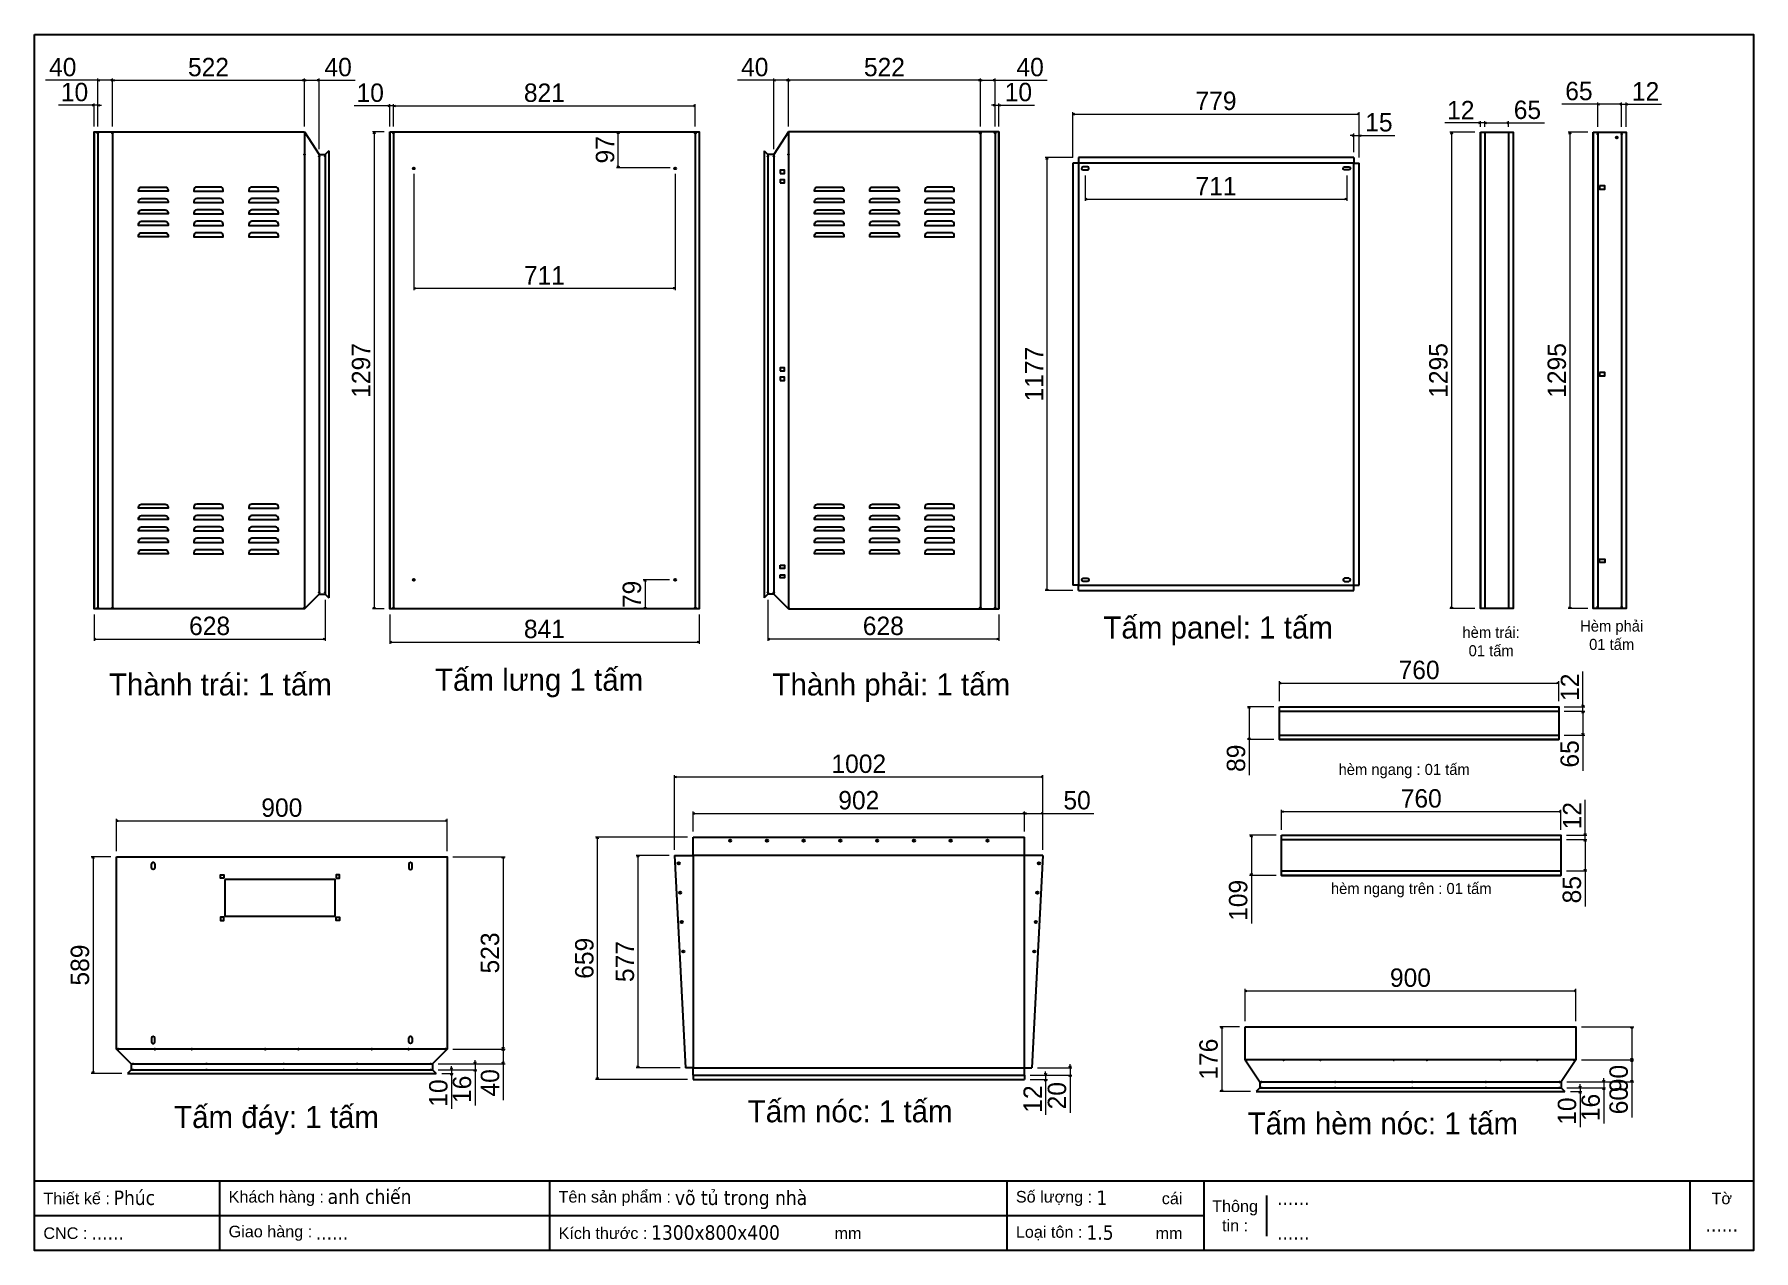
# Model space of a CAD drawing. Header units: millimetres. Extents: x 0 to 4677, y 0 to 3307.
import ezdxf
from ezdxf.enums import TextEntityAlignment as Align

# ---------------------------------------------------------------- set-up
doc = ezdxf.new("R2010")
doc.units = ezdxf.units.MM
doc.layers.add('DIM', color=253, linetype='Continuous')
doc.styles.add('Arial', font='arial.ttf')
doc.styles.add('Tahoma (Input Text)', font='tahoma.ttf')
doc.dimstyles.new('CNC', dxfattribs={"dimtxt": 50, "dimasz": 5, "dimexe": 5, "dimexo": 15, "dimgap": 10, "dimtad": 1, "dimdec": 0, "dimtxsty": 'Standard', "dimblk": 'OPEN30', "dimcen": 10, "dimclrd": 5, "dimclre": 5, "dimclrt": 3, "dimazin": 3, "dimtfac": 1, "dimtdec": 0, "dimtmove": 0, "dimatfit": 3, "dimldrblk": 'ARCHTICK', "dimlwd": 9, "dimlwe": 9})

msp = doc.modelspace()

# ---------------------------------------------------------------- texts
at = {"color": 7, "char_height": 60, "width": 1000, "attachment_point": 2}
for s, insert in [('Tấm panel: 1 tấm', (3220.1, 1724.1)), ('Thành trái: 1 tấm', (505.9, 1569.3)), ('Tấm lưng 1 tấm ', (1373, 1582.2)), ('Thành phải: 1 tấm', (2331.1, 1569.3)), ('Tấm đáy: 1 tấm', (658.7, 393.4)), ('Tấm nóc: 1 tấm', (2219.2, 408.9)), ('Tấm hèm nóc: 1 tấm', (3668.1, 375.7))]:
    msp.add_mtext(s, dxfattribs=dict(at, insert=insert))
at = {"color": 7, "ltscale": 3, "char_height": 30, "width": 534.718, "attachment_point": 5}
for s, insert in [('hèm trái:\\P01 tấm', (3962.7, 1655.8)), ('Hèm phải\\P01 tấm', (4290.6, 1673)), ('hèm ngang : 01 tấm', (3726.1, 1303.7)), ('hèm ngang trên : 01 tấm', (3745.4, 980))]:
    msp.add_mtext(s, dxfattribs=dict(at, insert=insert))

# ---------------------------------------------------------------- blocks, each defined once
blk = doc.blocks.new('*D1')
at = {"color": 0, "linetype": 'ByBlock', "lineweight": -2}
for p, q in [((172.6, 3182.1), (177.6, 3183.4)), ((177.6, 3180.7), (172.6, 3182.1)), ((172.6, 3182.1), (177.6, 3182.1)), ((207.6, 3183.4), (212.6, 3182.1)), ((212.6, 3182.1), (207.6, 3180.7)), ((212.6, 3182.1), (207.6, 3182.1))]:
    blk.add_line(p, q, dxfattribs=at)
at = {"layer": 'Defpoints', "color": 0, "transparency": 16777216}
for p in [(212.6, 3182.1), (172.6, 3041.6), (212.6, 3041.6)]:
    blk.add_point(p, dxfattribs=at)
at = {"layer": 'DIM', "color": 5, "lineweight": 9, "transparency": 16777216}
for p, q in [((172.6, 3182.1), (30.5, 3182.1)), ((172.6, 3056.6), (172.6, 3187.1)), ((207.6, 3182.1), (177.6, 3182.1)), ((212.6, 3056.6), (212.6, 3187.1))]:
    blk.add_line(p, q, dxfattribs=at)
at = {"layer": 'DIM', "color": 3, "transparency": 16777216, "insert": (77.2, 3217.6), "char_height": 50, "attachment_point": 5}
blk.add_mtext('40', dxfattribs=at)
blk = doc.blocks.new('_ArchTick')
at = {"color": 0, "const_width": 0.15}
blk.add_lwpolyline([(-0.5, -0.5), (0.5, 0.5)], dxfattribs=at)
blk = doc.blocks.new('_Open30')
at = {"color": 0, "linetype": 'ByBlock', "lineweight": -2}
for p, q in [((-1, 0.27), (0, 0)), ((0, 0), (-1, -0.27)), ((0, 0), (-1, 0))]:
    blk.add_line(p, q, dxfattribs=at)
blk = doc.blocks.new('*D2')
at = {"color": 0, "linetype": 'ByBlock', "lineweight": -2}
for p, q in [((212.6, 3182.1), (217.6, 3183.4)), ((217.6, 3180.7), (212.6, 3182.1)), ((212.6, 3182.1), (217.6, 3182.1)), ((729.6, 3183.4), (734.6, 3182.1)), ((734.6, 3182.1), (729.6, 3180.7)), ((734.6, 3182.1), (729.6, 3182.1))]:
    blk.add_line(p, q, dxfattribs=at)
at = {"layer": 'Defpoints', "color": 0, "transparency": 16777216}
for p in [(734.6, 3182.1), (212.6, 3041.6), (734.6, 3041.6)]:
    blk.add_point(p, dxfattribs=at)
at = {"layer": 'DIM', "color": 5, "lineweight": 9, "transparency": 16777216}
for p, q in [((212.6, 3056.6), (212.6, 3187.1)), ((217.6, 3182.1), (729.6, 3182.1)), ((734.6, 3056.6), (734.6, 3187.1))]:
    blk.add_line(p, q, dxfattribs=at)
at = {"layer": 'DIM', "color": 3, "transparency": 16777216, "insert": (473.6, 3217.6), "char_height": 50, "attachment_point": 5}
blk.add_mtext('522', dxfattribs=at)
blk = doc.blocks.new('*D3')
at = {"color": 0, "linetype": 'ByBlock', "lineweight": -2}
for p, q in [((734.6, 3182.1), (739.6, 3183.4)), ((739.6, 3180.7), (734.6, 3182.1)), ((734.6, 3182.1), (739.6, 3182.1)), ((769.6, 3183.4), (774.6, 3182.1)), ((774.6, 3182.1), (769.6, 3180.7)), ((774.6, 3182.1), (769.6, 3182.1))]:
    blk.add_line(p, q, dxfattribs=at)
at = {"layer": 'Defpoints', "color": 0, "transparency": 16777216}
for p in [(774.6, 3182.1), (734.6, 3041.6), (774.6, 2980.1)]:
    blk.add_point(p, dxfattribs=at)
at = {"layer": 'DIM', "color": 5, "lineweight": 9, "transparency": 16777216}
for p, q in [((734.6, 3056.6), (734.6, 3187.1)), ((739.6, 3182.1), (769.6, 3182.1)), ((774.6, 2995.1), (774.6, 3187.1)), ((774.6, 3182.1), (873, 3182.1))]:
    blk.add_line(p, q, dxfattribs=at)
at = {"layer": 'DIM', "color": 3, "transparency": 16777216, "insert": (826.3, 3217.6), "char_height": 50, "attachment_point": 5}
blk.add_mtext('40', dxfattribs=at)
blk = doc.blocks.new('*D4')
at = {"color": 0, "linetype": 'ByBlock', "lineweight": -2}
for p, q in [((162.6, 1662.8), (167.6, 1664.1)), ((167.6, 1661.4), (162.6, 1662.8)), ((162.6, 1662.8), (167.6, 1662.8)), ((785.6, 1664.1), (790.6, 1662.8)), ((790.6, 1662.8), (785.6, 1661.4)), ((790.6, 1662.8), (785.6, 1662.8))]:
    blk.add_line(p, q, dxfattribs=at)
at = {"layer": 'Defpoints', "color": 0, "transparency": 16777216}
for p in [(790.6, 1784.6), (162.6, 1744.6), (790.6, 1662.8)]:
    blk.add_point(p, dxfattribs=at)
at = {"layer": 'DIM', "color": 5, "lineweight": 9, "transparency": 16777216}
for p, q in [((790.6, 1769.6), (790.6, 1657.8)), ((162.6, 1729.6), (162.6, 1657.8)), ((167.6, 1662.8), (785.6, 1662.8))]:
    blk.add_line(p, q, dxfattribs=at)
at = {"layer": 'DIM', "color": 3, "transparency": 16777216, "insert": (476.6, 1698.3), "char_height": 50, "attachment_point": 5}
blk.add_mtext('628', dxfattribs=at)
blk = doc.blocks.new('*D5')
at = {"color": 0, "linetype": 'ByBlock', "lineweight": -2}
for p, q in [((157.6, 3115.5), (162.6, 3114.2)), ((162.6, 3114.2), (157.6, 3112.8)), ((162.6, 3114.2), (157.6, 3114.2)), ((172.6, 3114.2), (177.6, 3115.5)), ((177.6, 3112.8), (172.6, 3114.2)), ((172.6, 3114.2), (177.6, 3114.2))]:
    blk.add_line(p, q, dxfattribs=at)
at = {"layer": 'Defpoints', "color": 0, "transparency": 16777216}
for p in [(162.6, 3114.2), (162.6, 3041.6), (172.6, 3041.6)]:
    blk.add_point(p, dxfattribs=at)
at = {"layer": 'DIM', "color": 5, "lineweight": 9, "transparency": 16777216}
for p, q in [((157.6, 3114.2), (65.8, 3114.2)), ((162.6, 3056.6), (162.6, 3119.2)), ((172.6, 3114.2), (162.6, 3114.2)), ((172.6, 3056.6), (172.6, 3119.2)), ((177.6, 3114.2), (182.6, 3114.2))]:
    blk.add_line(p, q, dxfattribs=at)
at = {"layer": 'DIM', "color": 3, "transparency": 16777216, "insert": (109.2, 3149.7), "char_height": 50, "attachment_point": 5}
blk.add_mtext('10', dxfattribs=at)
blk = doc.blocks.new('khungtenAsean2')
at = {"color": 7}
for p, q in [((2970, -1980), (0, -1980)), ((320, -1980), (320, -2100)), ((890, -1980), (890, -2100)), ((1680, -1980), (1680, -2100)), ((2020, -1980), (2020, -2100)), ((2860, -1980), (2860, -2100)), ((2128.3, -2005), (2128.3, -2075)), ((2020, -2040), (0, -2040))]:
    blk.add_line(p, q, dxfattribs=at)
blk.add_lwpolyline([(0, 0), (2970, 0), (2970, -2100), (0, -2100)], close=True, dxfattribs=at)
at = {"color": 2, "char_height": 20, "style": 'Arial'}
for s, insert, width, attachment_point in [('  Thiết kế :', (0, -2010), 917.634, 4), ('  Khách hàng :', (320, -2010), 917.634, 4), ('  Tên sản phẩm :', (890, -2010), 917.634, 4), ('  Số lượng :', (1680, -2010), 917.634, 4), ('cái', (1947.6, -2010), 917.634, 4), ('Thông\\Ptin :', (2074.2, -2040), 108.311, 5), ('Tờ', (2915, -2010), 110, 5), ('  CNC :', (0, -2070), 917.634, 4), ('  Giao hàng :', (320, -2070), 917.634, 4), ('  Kích thước :', (890, -2070), 917.634, 4), ('mm', (1382.3, -2070), 917.634, 4), ('  Loại tôn :', (1680, -2070), 917.634, 4), ('mm', (1936.9, -2070), 917.634, 4)]:
    blk.add_mtext(s, dxfattribs=dict(at, insert=insert, width=width, attachment_point=attachment_point))
at = {"color": 1, "style": 'Tahoma (Input Text)', "flags": 8}
for tag, p in [('#01', (137.1, -2021.3)), ('#03', (506.6, -2019.3)), ('#05', (1106.6, -2021.3)), ('#07', (1834.7, -2021.3)), ('#09', (2146.7, -2021.3)), ('#02', (98.5, -2081.3)), ('#04', (486.1, -2081.3)), ('#06', (1065.3, -2081.3)), ('#08', (1817.4, -2081.3)), ('#10', (2146.7, -2081.3))]:
    blk.add_attdef(tag, p, '', height=25, dxfattribs=at)
blk.add_attdef('#11', text='', height=25, dxfattribs=at).set_placement((2915, -2067.3), align=Align.CENTER)
blk = doc.blocks.new('*D6')
at = {"color": 0, "linetype": 'ByBlock', "lineweight": -2}
for p, q in [((923, 3036.6), (924.3, 3041.6)), ((924.3, 3041.6), (925.7, 3036.6)), ((924.3, 3041.6), (924.3, 3036.6)), ((924.3, 1744.6), (923, 1749.6)), ((925.7, 1749.6), (924.3, 1744.6)), ((924.3, 1744.6), (924.3, 1749.6))]:
    blk.add_line(p, q, dxfattribs=at)
at = {"layer": 'Defpoints', "color": 0, "transparency": 16777216}
for p in [(966.9, 3041.6), (924.3, 1744.6), (966.9, 1744.6)]:
    blk.add_point(p, dxfattribs=at)
at = {"layer": 'DIM', "color": 5, "lineweight": 9, "transparency": 16777216}
for p, q in [((951.9, 3041.6), (919.3, 3041.6)), ((924.3, 3036.6), (924.3, 1749.6)), ((951.9, 1744.6), (919.3, 1744.6))]:
    blk.add_line(p, q, dxfattribs=at)
at = {"layer": 'DIM', "color": 3, "transparency": 16777216, "insert": (888.8, 2393.1), "char_height": 50, "attachment_point": 5, "rotation": 90}
blk.add_mtext('1297', dxfattribs=at)
blk = doc.blocks.new('*D7')
at = {"color": 0, "linetype": 'ByBlock', "lineweight": -2}
for p, q in [((961.9, 3113.8), (966.9, 3112.4)), ((966.9, 3112.4), (961.9, 3111.1)), ((966.9, 3112.4), (961.9, 3112.4)), ((976.9, 3112.4), (981.9, 3113.8)), ((981.9, 3111.1), (976.9, 3112.4)), ((976.9, 3112.4), (981.9, 3112.4))]:
    blk.add_line(p, q, dxfattribs=at)
at = {"layer": 'Defpoints', "color": 0, "transparency": 16777216}
for p in [(966.9, 3112.4), (966.9, 3041.6), (976.9, 3041.6)]:
    blk.add_point(p, dxfattribs=at)
at = {"layer": 'DIM', "color": 5, "lineweight": 9, "transparency": 16777216}
for p, q in [((961.9, 3112.4), (870.1, 3112.4)), ((966.9, 3056.6), (966.9, 3117.4)), ((976.9, 3112.4), (966.9, 3112.4)), ((976.9, 3056.6), (976.9, 3117.4)), ((981.9, 3112.4), (986.9, 3112.4))]:
    blk.add_line(p, q, dxfattribs=at)
at = {"layer": 'DIM', "color": 3, "transparency": 16777216, "insert": (913.5, 3147.9), "char_height": 50, "attachment_point": 5}
blk.add_mtext('10', dxfattribs=at)
blk = doc.blocks.new('*D8')
at = {"color": 0, "linetype": 'ByBlock', "lineweight": -2}
for p, q in [((976.9, 3112.4), (981.9, 3113.8)), ((981.9, 3111.1), (976.9, 3112.4)), ((976.9, 3112.4), (981.9, 3112.4)), ((1792.9, 3113.8), (1797.9, 3112.4)), ((1797.9, 3112.4), (1792.9, 3111.1)), ((1797.9, 3112.4), (1792.9, 3112.4))]:
    blk.add_line(p, q, dxfattribs=at)
at = {"layer": 'Defpoints', "color": 0, "transparency": 16777216}
for p in [(1797.9, 3112.4), (976.9, 3041.6), (1797.9, 3041.6)]:
    blk.add_point(p, dxfattribs=at)
at = {"layer": 'DIM', "color": 5, "lineweight": 9, "transparency": 16777216}
for p, q in [((976.9, 3056.6), (976.9, 3117.4)), ((981.9, 3112.4), (1792.9, 3112.4)), ((1797.9, 3056.6), (1797.9, 3117.4))]:
    blk.add_line(p, q, dxfattribs=at)
at = {"layer": 'DIM', "color": 3, "transparency": 16777216, "insert": (1387.4, 3147.9), "char_height": 50, "attachment_point": 5}
blk.add_mtext('821', dxfattribs=at)
blk = doc.blocks.new('*D9')
at = {"color": 0, "linetype": 'ByBlock', "lineweight": -2}
for p, q in [((966.9, 1654.4), (971.9, 1655.8)), ((971.9, 1653.1), (966.9, 1654.4)), ((966.9, 1654.4), (971.9, 1654.4)), ((1802.9, 1655.8), (1807.9, 1654.4)), ((1807.9, 1654.4), (1802.9, 1653.1)), ((1807.9, 1654.4), (1802.9, 1654.4))]:
    blk.add_line(p, q, dxfattribs=at)
at = {"layer": 'Defpoints', "color": 0, "transparency": 16777216}
for p in [(966.9, 1744.6), (1807.9, 1744.6), (1807.9, 1654.4)]:
    blk.add_point(p, dxfattribs=at)
at = {"layer": 'DIM', "color": 5, "lineweight": 9, "transparency": 16777216}
for p, q in [((966.9, 1729.6), (966.9, 1649.4)), ((1807.9, 1729.6), (1807.9, 1649.4)), ((971.9, 1654.4), (1802.9, 1654.4))]:
    blk.add_line(p, q, dxfattribs=at)
at = {"layer": 'DIM', "color": 3, "transparency": 16777216, "insert": (1387.4, 1689.9), "char_height": 50, "attachment_point": 5}
blk.add_mtext('841', dxfattribs=at)
blk = doc.blocks.new('*D10')
at = {"color": 0, "linetype": 'ByBlock', "lineweight": -2}
for p, q in [((2573.3, 3182.1), (2578.3, 3183.4)), ((2578.3, 3180.7), (2573.3, 3182.1)), ((2573.3, 3182.1), (2578.3, 3182.1)), ((2608.3, 3183.4), (2613.3, 3182.1)), ((2613.3, 3182.1), (2608.3, 3180.7)), ((2613.3, 3182.1), (2608.3, 3182.1))]:
    blk.add_line(p, q, dxfattribs=at)
at = {"layer": 'Defpoints', "color": 0, "transparency": 16777216}
for p in [(2573.3, 3182.1), (2573.3, 3041.6), (2613.3, 3041.6)]:
    blk.add_point(p, dxfattribs=at)
at = {"layer": 'DIM', "color": 5, "lineweight": 9, "transparency": 16777216}
for p, q in [((2573.3, 3056.6), (2573.3, 3187.1)), ((2578.3, 3182.1), (2608.3, 3182.1)), ((2613.3, 3056.6), (2613.3, 3187.1)), ((2613.3, 3182.1), (2755.4, 3182.1))]:
    blk.add_line(p, q, dxfattribs=at)
at = {"layer": 'DIM', "color": 3, "transparency": 16777216, "insert": (2708.7, 3217.6), "char_height": 50, "attachment_point": 5}
blk.add_mtext('40', dxfattribs=at)
blk = doc.blocks.new('*D11')
at = {"color": 0, "linetype": 'ByBlock', "lineweight": -2}
for p, q in [((2051.3, 3182.1), (2056.3, 3183.4)), ((2056.3, 3180.7), (2051.3, 3182.1)), ((2051.3, 3182.1), (2056.3, 3182.1)), ((2568.3, 3183.4), (2573.3, 3182.1)), ((2573.3, 3182.1), (2568.3, 3180.7)), ((2573.3, 3182.1), (2568.3, 3182.1))]:
    blk.add_line(p, q, dxfattribs=at)
at = {"layer": 'Defpoints', "color": 0, "transparency": 16777216}
for p in [(2051.3, 3182.1), (2051.3, 3041.6), (2573.3, 3041.6)]:
    blk.add_point(p, dxfattribs=at)
at = {"layer": 'DIM', "color": 5, "lineweight": 9, "transparency": 16777216}
for p, q in [((2051.3, 3056.6), (2051.3, 3187.1)), ((2568.3, 3182.1), (2056.3, 3182.1)), ((2573.3, 3056.6), (2573.3, 3187.1))]:
    blk.add_line(p, q, dxfattribs=at)
at = {"layer": 'DIM', "color": 3, "transparency": 16777216, "insert": (2312.3, 3217.6), "char_height": 50, "attachment_point": 5}
blk.add_mtext('522', dxfattribs=at)
blk = doc.blocks.new('*D12')
at = {"color": 0, "linetype": 'ByBlock', "lineweight": -2}
for p, q in [((2011.3, 3182.1), (2016.3, 3183.4)), ((2016.3, 3180.7), (2011.3, 3182.1)), ((2011.3, 3182.1), (2016.3, 3182.1)), ((2046.3, 3183.4), (2051.3, 3182.1)), ((2051.3, 3182.1), (2046.3, 3180.7)), ((2051.3, 3182.1), (2046.3, 3182.1))]:
    blk.add_line(p, q, dxfattribs=at)
at = {"layer": 'Defpoints', "color": 0, "transparency": 16777216}
for p in [(2011.3, 3182.1), (2051.3, 3041.6), (2011.3, 2980.1)]:
    blk.add_point(p, dxfattribs=at)
at = {"layer": 'DIM', "color": 5, "lineweight": 9, "transparency": 16777216}
for p, q in [((2011.3, 3182.1), (1912.8, 3182.1)), ((2011.3, 2995.1), (2011.3, 3187.1)), ((2046.3, 3182.1), (2016.3, 3182.1)), ((2051.3, 3056.6), (2051.3, 3187.1))]:
    blk.add_line(p, q, dxfattribs=at)
at = {"layer": 'DIM', "color": 3, "transparency": 16777216, "insert": (1959.6, 3217.6), "char_height": 50, "attachment_point": 5}
blk.add_mtext('40', dxfattribs=at)
blk = doc.blocks.new('*D13')
at = {"color": 0, "linetype": 'ByBlock', "lineweight": -2}
for p, q in [((1995.3, 1662.8), (2000.3, 1664.1)), ((2000.3, 1661.4), (1995.3, 1662.8)), ((1995.3, 1662.8), (2000.3, 1662.8)), ((2618.3, 1664.1), (2623.3, 1662.8)), ((2623.3, 1662.8), (2618.3, 1661.4)), ((2623.3, 1662.8), (2618.3, 1662.8))]:
    blk.add_line(p, q, dxfattribs=at)
at = {"layer": 'Defpoints', "color": 0, "transparency": 16777216}
for p in [(1995.3, 1784.6), (2623.3, 1744.6), (1995.3, 1662.8)]:
    blk.add_point(p, dxfattribs=at)
at = {"layer": 'DIM', "color": 5, "lineweight": 9, "transparency": 16777216}
for p, q in [((1995.3, 1769.6), (1995.3, 1657.8)), ((2623.3, 1729.6), (2623.3, 1657.8)), ((2618.3, 1662.8), (2000.3, 1662.8))]:
    blk.add_line(p, q, dxfattribs=at)
at = {"layer": 'DIM', "color": 3, "transparency": 16777216, "insert": (2309.3, 1698.3), "char_height": 50, "attachment_point": 5}
blk.add_mtext('628', dxfattribs=at)
blk = doc.blocks.new('*D14')
at = {"color": 0, "linetype": 'ByBlock', "lineweight": -2}
for p, q in [((2608.3, 3115.5), (2613.3, 3114.2)), ((2613.3, 3114.2), (2608.3, 3112.8)), ((2613.3, 3114.2), (2608.3, 3114.2)), ((2623.3, 3114.2), (2628.3, 3115.5)), ((2628.3, 3112.8), (2623.3, 3114.2)), ((2623.3, 3114.2), (2628.3, 3114.2))]:
    blk.add_line(p, q, dxfattribs=at)
at = {"layer": 'Defpoints', "color": 0, "transparency": 16777216}
for p in [(2623.3, 3114.2), (2613.3, 3041.6), (2623.3, 3041.6)]:
    blk.add_point(p, dxfattribs=at)
at = {"layer": 'DIM', "color": 5, "lineweight": 9, "transparency": 16777216}
for p, q in [((2608.3, 3114.2), (2603.3, 3114.2)), ((2613.3, 3056.6), (2613.3, 3119.2)), ((2613.3, 3114.2), (2623.3, 3114.2)), ((2623.3, 3056.6), (2623.3, 3119.2)), ((2628.3, 3114.2), (2720.1, 3114.2))]:
    blk.add_line(p, q, dxfattribs=at)
at = {"layer": 'DIM', "color": 3, "transparency": 16777216, "insert": (2676.7, 3149.7), "char_height": 50, "attachment_point": 5}
blk.add_mtext('10', dxfattribs=at)
blk = doc.blocks.new('*D15')
at = {"color": 0, "linetype": 'ByBlock', "lineweight": -2}
for p, q in [((223.1, 1168.6), (228.1, 1169.9)), ((1118.1, 1169.9), (1123.1, 1168.6)), ((228.1, 1167.2), (223.1, 1168.6)), ((223.1, 1168.6), (228.1, 1168.6)), ((1123.1, 1168.6), (1118.1, 1167.2)), ((1123.1, 1168.6), (1118.1, 1168.6))]:
    blk.add_line(p, q, dxfattribs=at)
at = {"layer": 'Defpoints', "color": 0, "transparency": 16777216}
for p in [(1123.1, 1168.6), (223.1, 1070.8), (1123.1, 1070.8)]:
    blk.add_point(p, dxfattribs=at)
at = {"layer": 'DIM', "color": 5, "lineweight": 9, "transparency": 16777216}
for p, q in [((223.1, 1085.8), (223.1, 1173.6)), ((1123.1, 1085.8), (1123.1, 1173.6)), ((228.1, 1168.6), (1118.1, 1168.6))]:
    blk.add_line(p, q, dxfattribs=at)
at = {"layer": 'DIM', "color": 3, "transparency": 16777216, "insert": (673.1, 1204.1), "char_height": 50, "attachment_point": 5}
blk.add_mtext('900', dxfattribs=at)
blk = doc.blocks.new('*D16')
at = {"color": 0, "linetype": 'ByBlock', "lineweight": -2}
for p, q in [((1273.8, 1065.8), (1275.2, 1070.8)), ((1275.2, 1070.8), (1276.5, 1065.8)), ((1275.2, 1070.8), (1275.2, 1065.8)), ((1275.2, 547.8), (1273.8, 552.8)), ((1276.5, 552.8), (1275.2, 547.8)), ((1275.2, 547.8), (1275.2, 552.8))]:
    blk.add_line(p, q, dxfattribs=at)
at = {"layer": 'Defpoints', "color": 0, "transparency": 16777216}
for p in [(1123.1, 1070.8), (1123.1, 547.8), (1275.2, 547.8)]:
    blk.add_point(p, dxfattribs=at)
at = {"layer": 'DIM', "color": 5, "lineweight": 9, "transparency": 16777216}
for p, q in [((1138.1, 1070.8), (1280.2, 1070.8)), ((1275.2, 1065.8), (1275.2, 552.8)), ((1138.1, 547.8), (1280.2, 547.8))]:
    blk.add_line(p, q, dxfattribs=at)
at = {"layer": 'DIM', "color": 3, "transparency": 16777216, "insert": (1239.6, 809.3), "char_height": 50, "attachment_point": 5, "rotation": 90}
blk.add_mtext('523', dxfattribs=at)
blk = doc.blocks.new('A$C69525F90')
at = {"color": 2}
for p, q in [((14.7, 8.6), (3.2, 8.6)), ((3.2, 0.1), (14.7, 0.1))]:
    blk.add_line(p, q, dxfattribs=at)
for centre, start, end in [((3.2, 4.3), 90, 270), ((14.7, 4.3), 270, 90)]:
    blk.add_arc(centre, 4.25, start, end, dxfattribs=at)
blk = doc.blocks.new('*D17')
at = {"color": 0, "linetype": 'ByBlock', "lineweight": -2}
for p, q in [((1273.8, 542.8), (1275.2, 547.8)), ((1275.2, 547.8), (1276.5, 542.8)), ((1275.2, 547.8), (1275.2, 542.8)), ((1275.2, 507.8), (1273.8, 512.8)), ((1276.5, 512.8), (1275.2, 507.8)), ((1275.2, 507.8), (1275.2, 512.8))]:
    blk.add_line(p, q, dxfattribs=at)
at = {"layer": 'Defpoints', "color": 0, "transparency": 16777216}
for p in [(1123.1, 547.8), (1083.1, 507.8), (1275.2, 507.8)]:
    blk.add_point(p, dxfattribs=at)
at = {"layer": 'DIM', "color": 5, "lineweight": 9, "transparency": 16777216}
for p, q in [((1138.1, 547.8), (1280.2, 547.8)), ((1275.2, 542.8), (1275.2, 512.8)), ((1098.1, 507.8), (1280.2, 507.8)), ((1275.2, 507.8), (1275.2, 409.3))]:
    blk.add_line(p, q, dxfattribs=at)
at = {"layer": 'DIM', "color": 3, "transparency": 16777216, "insert": (1239.7, 456.1), "char_height": 50, "attachment_point": 5, "rotation": 90}
blk.add_mtext('40', dxfattribs=at)
blk = doc.blocks.new('*D18')
at = {"color": 0, "linetype": 'ByBlock', "lineweight": -2}
for p, q in [((1198.9, 507.8), (1197.6, 512.8)), ((1197.6, 486.8), (1198.9, 491.8)), ((1200.3, 512.8), (1198.9, 507.8)), ((1198.9, 507.8), (1198.9, 512.8)), ((1198.9, 491.8), (1200.3, 486.8)), ((1198.9, 491.8), (1198.9, 486.8))]:
    blk.add_line(p, q, dxfattribs=at)
at = {"layer": 'Defpoints', "color": 0, "transparency": 16777216}
for p in [(1083.1, 507.8), (1083.1, 491.8), (1198.9, 491.8)]:
    blk.add_point(p, dxfattribs=at)
at = {"layer": 'DIM', "color": 5, "lineweight": 9, "transparency": 16777216}
for p, q in [((1198.9, 512.8), (1198.9, 517.8)), ((1098.1, 507.8), (1203.9, 507.8)), ((1098.1, 491.8), (1203.9, 491.8)), ((1198.9, 507.8), (1198.9, 491.8)), ((1198.9, 486.8), (1198.9, 394.9))]:
    blk.add_line(p, q, dxfattribs=at)
at = {"layer": 'DIM', "color": 3, "transparency": 16777216, "insert": (1163.4, 438.4), "char_height": 50, "attachment_point": 5, "rotation": 90}
blk.add_mtext('16', dxfattribs=at)
blk = doc.blocks.new('*D19')
at = {"color": 0, "linetype": 'ByBlock', "lineweight": -2}
for p, q in [((1134.6, 491.8), (1133.3, 496.8)), ((1133.3, 476.8), (1134.6, 481.8)), ((1136, 496.8), (1134.6, 491.8)), ((1134.6, 491.8), (1134.6, 496.8)), ((1134.6, 481.8), (1136, 476.8)), ((1134.6, 481.8), (1134.6, 476.8))]:
    blk.add_line(p, q, dxfattribs=at)
at = {"layer": 'Defpoints', "color": 0, "transparency": 16777216}
for p in [(1083.1, 491.8), (1093.1, 481.8), (1134.6, 481.8)]:
    blk.add_point(p, dxfattribs=at)
at = {"layer": 'DIM', "color": 5, "lineweight": 9, "transparency": 16777216}
for p, q in [((1098.1, 491.8), (1139.6, 491.8)), ((1108.1, 481.8), (1139.6, 481.8)), ((1134.6, 496.8), (1134.6, 501.8)), ((1134.6, 491.8), (1134.6, 481.8)), ((1134.6, 476.8), (1134.6, 385.1))]:
    blk.add_line(p, q, dxfattribs=at)
at = {"layer": 'DIM', "color": 3, "transparency": 16777216, "insert": (1099.1, 428.4), "char_height": 50, "attachment_point": 5, "rotation": 90}
blk.add_mtext('10', dxfattribs=at)
blk = doc.blocks.new('*D20')
at = {"color": 0, "linetype": 'ByBlock', "lineweight": -2}
for p, q in [((158.3, 1065.8), (159.6, 1070.8)), ((159.6, 1070.8), (160.9, 1065.8)), ((159.6, 1070.8), (159.6, 1065.8)), ((159.6, 481.8), (158.3, 486.8)), ((160.9, 486.8), (159.6, 481.8)), ((159.6, 481.8), (159.6, 486.8))]:
    blk.add_line(p, q, dxfattribs=at)
at = {"layer": 'Defpoints', "color": 0, "transparency": 16777216}
for p in [(223.1, 1070.8), (159.6, 481.8), (253.1, 481.8)]:
    blk.add_point(p, dxfattribs=at)
at = {"layer": 'DIM', "color": 5, "lineweight": 9, "transparency": 16777216}
for p, q in [((208.1, 1070.8), (154.6, 1070.8)), ((159.6, 1065.8), (159.6, 486.8)), ((238.1, 481.8), (154.6, 481.8))]:
    blk.add_line(p, q, dxfattribs=at)
at = {"layer": 'DIM', "color": 3, "transparency": 16777216, "insert": (124.1, 776.3), "char_height": 50, "attachment_point": 5, "rotation": 90}
blk.add_mtext('589', dxfattribs=at)
blk = doc.blocks.new('*D21')
at = {"color": 0, "linetype": 'ByBlock', "lineweight": -2}
for p, q in [((3293.2, 706.3), (3298.2, 707.6)), ((3298.2, 704.9), (3293.2, 706.3)), ((3293.2, 706.3), (3298.2, 706.3)), ((4188.2, 707.6), (4193.2, 706.3)), ((4193.2, 706.3), (4188.2, 704.9)), ((4193.2, 706.3), (4188.2, 706.3))]:
    blk.add_line(p, q, dxfattribs=at)
at = {"layer": 'Defpoints', "color": 0, "transparency": 16777216}
for p in [(4193.2, 706.3), (3293.2, 608.5), (4193.2, 608.5)]:
    blk.add_point(p, dxfattribs=at)
at = {"layer": 'DIM', "color": 5, "lineweight": 9, "transparency": 16777216}
for p, q in [((3293.2, 623.5), (3293.2, 711.3)), ((3298.2, 706.3), (4188.2, 706.3)), ((4193.2, 623.5), (4193.2, 711.3))]:
    blk.add_line(p, q, dxfattribs=at)
at = {"layer": 'DIM', "color": 3, "transparency": 16777216, "insert": (3743.2, 741.8), "char_height": 50, "attachment_point": 5}
blk.add_mtext('900', dxfattribs=at)
blk = doc.blocks.new('*D22')
at = {"color": 0, "linetype": 'ByBlock', "lineweight": -2}
for p, q in [((4344, 603.5), (4345.4, 608.5)), ((4345.4, 608.5), (4346.7, 603.5)), ((4345.4, 608.5), (4345.4, 603.5)), ((4345.4, 518.5), (4344, 523.5)), ((4346.7, 523.5), (4345.4, 518.5)), ((4345.4, 518.5), (4345.4, 523.5))]:
    blk.add_line(p, q, dxfattribs=at)
at = {"layer": 'Defpoints', "color": 0, "transparency": 16777216}
for p in [(4193.2, 608.5), (4193.2, 518.5), (4345.4, 518.5)]:
    blk.add_point(p, dxfattribs=at)
at = {"layer": 'DIM', "color": 5, "lineweight": 9, "transparency": 16777216}
for p, q in [((4208.2, 608.5), (4350.4, 608.5)), ((4345.4, 603.5), (4345.4, 523.5)), ((4208.2, 518.5), (4350.4, 518.5)), ((4345.4, 518.5), (4345.4, 422.1))]:
    blk.add_line(p, q, dxfattribs=at)
at = {"layer": 'DIM', "color": 3, "transparency": 16777216, "insert": (4309.8, 467.8), "char_height": 50, "attachment_point": 5, "rotation": 90}
blk.add_mtext('90', dxfattribs=at)
blk = doc.blocks.new('*D23')
at = {"color": 0, "linetype": 'ByBlock', "lineweight": -2}
for p, q in [((4344, 513.5), (4345.4, 518.5)), ((4345.4, 518.5), (4346.7, 513.5)), ((4345.4, 518.5), (4345.4, 513.5)), ((4345.4, 458.5), (4344, 463.5)), ((4346.7, 463.5), (4345.4, 458.5)), ((4345.4, 458.5), (4345.4, 463.5))]:
    blk.add_line(p, q, dxfattribs=at)
at = {"layer": 'Defpoints', "color": 0, "transparency": 16777216}
for p in [(4193.2, 518.5), (4153.2, 458.5), (4345.4, 458.5)]:
    blk.add_point(p, dxfattribs=at)
at = {"layer": 'DIM', "color": 5, "lineweight": 9, "transparency": 16777216}
for p, q in [((4208.2, 518.5), (4350.4, 518.5)), ((4345.4, 513.5), (4345.4, 463.5)), ((4168.2, 458.5), (4350.4, 458.5)), ((4345.4, 458.5), (4345.4, 361.8))]:
    blk.add_line(p, q, dxfattribs=at)
at = {"layer": 'DIM', "color": 3, "transparency": 16777216, "insert": (4309.8, 407.7), "char_height": 50, "attachment_point": 5, "rotation": 90}
blk.add_mtext('60', dxfattribs=at)
blk = doc.blocks.new('*D24')
at = {"color": 0, "linetype": 'ByBlock', "lineweight": -2}
for p, q in [((4269.1, 458.5), (4267.8, 463.5)), ((4267.8, 437.5), (4269.1, 442.5)), ((4270.4, 463.5), (4269.1, 458.5)), ((4269.1, 458.5), (4269.1, 463.5)), ((4269.1, 442.5), (4270.4, 437.5)), ((4269.1, 442.5), (4269.1, 437.5))]:
    blk.add_line(p, q, dxfattribs=at)
at = {"layer": 'Defpoints', "color": 0, "transparency": 16777216}
for p in [(4153.2, 458.5), (4153.2, 442.5), (4269.1, 442.5)]:
    blk.add_point(p, dxfattribs=at)
at = {"layer": 'DIM', "color": 5, "lineweight": 9, "transparency": 16777216}
for p, q in [((4269.1, 463.5), (4269.1, 468.5)), ((4168.2, 458.5), (4274.1, 458.5)), ((4168.2, 442.5), (4274.1, 442.5)), ((4269.1, 458.5), (4269.1, 442.5)), ((4269.1, 437.5), (4269.1, 345.7))]:
    blk.add_line(p, q, dxfattribs=at)
at = {"layer": 'DIM', "color": 3, "transparency": 16777216, "insert": (4233.6, 389.1), "char_height": 50, "attachment_point": 5, "rotation": 90}
blk.add_mtext('16', dxfattribs=at)
blk = doc.blocks.new('*D25')
at = {"color": 0, "linetype": 'ByBlock', "lineweight": -2}
for p, q in [((4204.8, 442.5), (4203.5, 447.5)), ((4203.5, 427.5), (4204.8, 432.5)), ((4206.2, 447.5), (4204.8, 442.5)), ((4204.8, 442.5), (4204.8, 447.5)), ((4204.8, 432.5), (4206.2, 427.5)), ((4204.8, 432.5), (4204.8, 427.5))]:
    blk.add_line(p, q, dxfattribs=at)
at = {"layer": 'Defpoints', "color": 0, "transparency": 16777216}
for p in [(4153.2, 442.5), (4163.2, 432.5), (4204.8, 432.5)]:
    blk.add_point(p, dxfattribs=at)
at = {"layer": 'DIM', "color": 5, "lineweight": 9, "transparency": 16777216}
for p, q in [((4168.2, 442.5), (4209.8, 442.5)), ((4178.2, 432.5), (4209.8, 432.5)), ((4204.8, 447.5), (4204.8, 452.5)), ((4204.8, 442.5), (4204.8, 432.5)), ((4204.8, 427.5), (4204.8, 335.8))]:
    blk.add_line(p, q, dxfattribs=at)
at = {"layer": 'DIM', "color": 3, "transparency": 16777216, "insert": (4169.3, 379.2), "char_height": 50, "attachment_point": 5, "rotation": 90}
blk.add_mtext('10', dxfattribs=at)
blk = doc.blocks.new('*D26')
at = {"color": 0, "linetype": 'ByBlock', "lineweight": -2}
for p, q in [((3228.4, 603.5), (3229.8, 608.5)), ((3229.8, 608.5), (3231.1, 603.5)), ((3229.8, 608.5), (3229.8, 603.5)), ((3229.8, 432.5), (3228.4, 437.5)), ((3231.1, 437.5), (3229.8, 432.5)), ((3229.8, 432.5), (3229.8, 437.5))]:
    blk.add_line(p, q, dxfattribs=at)
at = {"layer": 'Defpoints', "color": 0, "transparency": 16777216}
for p in [(3293.2, 608.5), (3229.8, 432.5), (3323.2, 432.5)]:
    blk.add_point(p, dxfattribs=at)
at = {"layer": 'DIM', "color": 5, "lineweight": 9, "transparency": 16777216}
for p, q in [((3278.2, 608.5), (3224.8, 608.5)), ((3229.8, 603.5), (3229.8, 437.5)), ((3308.2, 432.5), (3224.8, 432.5))]:
    blk.add_line(p, q, dxfattribs=at)
at = {"layer": 'DIM', "color": 3, "transparency": 16777216, "insert": (3194.2, 520.5), "char_height": 50, "attachment_point": 5, "rotation": 90}
blk.add_mtext('176', dxfattribs=at)
blk = doc.blocks.new('*D27')
at = {"color": 0, "linetype": 'ByBlock', "lineweight": -2}
for p, q in [((2693.6, 1188.8), (2698.6, 1190.2)), ((2698.6, 1187.5), (2693.6, 1188.8)), ((2693.6, 1188.8), (2698.6, 1188.8)), ((2738.6, 1190.2), (2743.6, 1188.8)), ((2743.6, 1188.8), (2738.6, 1187.5)), ((2743.6, 1188.8), (2738.6, 1188.8))]:
    blk.add_line(p, q, dxfattribs=at)
at = {"layer": 'Defpoints', "color": 0, "transparency": 16777216}
for p in [(2693.6, 1188.8), (2693.6, 1124.3), (2743.6, 1074.3)]:
    blk.add_point(p, dxfattribs=at)
at = {"layer": 'DIM', "color": 5, "lineweight": 9, "transparency": 16777216}
for p, q in [((2693.6, 1139.3), (2693.6, 1193.8)), ((2698.6, 1188.8), (2738.6, 1188.8)), ((2743.6, 1089.3), (2743.6, 1193.8)), ((2743.6, 1188.8), (2882.1, 1188.8))]:
    blk.add_line(p, q, dxfattribs=at)
at = {"layer": 'DIM', "color": 3, "transparency": 16777216, "insert": (2836.4, 1224.3), "char_height": 50, "attachment_point": 5}
blk.add_mtext('50', dxfattribs=at)
blk = doc.blocks.new('*D28')
at = {"color": 0, "linetype": 'ByBlock', "lineweight": -2}
for p, q in [((1791.6, 1188.8), (1796.6, 1190.2)), ((1796.6, 1187.5), (1791.6, 1188.8)), ((1791.6, 1188.8), (1796.6, 1188.8)), ((2688.6, 1190.2), (2693.6, 1188.8)), ((2693.6, 1188.8), (2688.6, 1187.5)), ((2693.6, 1188.8), (2688.6, 1188.8))]:
    blk.add_line(p, q, dxfattribs=at)
at = {"layer": 'Defpoints', "color": 0, "transparency": 16777216}
for p in [(2693.6, 1188.8), (1791.6, 1124.3), (2693.6, 1124.3)]:
    blk.add_point(p, dxfattribs=at)
at = {"layer": 'DIM', "color": 5, "lineweight": 9, "transparency": 16777216}
for p, q in [((1791.6, 1139.3), (1791.6, 1193.8)), ((1796.6, 1188.8), (2688.6, 1188.8)), ((2693.6, 1139.3), (2693.6, 1193.8))]:
    blk.add_line(p, q, dxfattribs=at)
at = {"layer": 'DIM', "color": 3, "transparency": 16777216, "insert": (2242.6, 1224.3), "char_height": 50, "attachment_point": 5}
blk.add_mtext('902', dxfattribs=at)
blk = doc.blocks.new('*D29')
at = {"color": 0, "linetype": 'ByBlock', "lineweight": -2}
for p, q in [((1640.6, 1069.3), (1641.9, 1074.3)), ((1641.9, 1074.3), (1643.3, 1069.3)), ((1641.9, 1074.3), (1641.9, 1069.3)), ((1641.9, 497.3), (1640.6, 502.3)), ((1643.3, 502.3), (1641.9, 497.3)), ((1641.9, 497.3), (1641.9, 502.3))]:
    blk.add_line(p, q, dxfattribs=at)
at = {"layer": 'Defpoints', "color": 0, "transparency": 16777216}
for p in [(1741.6, 1074.3), (1641.9, 497.3), (1771.6, 497.3)]:
    blk.add_point(p, dxfattribs=at)
at = {"layer": 'DIM', "color": 5, "lineweight": 9, "transparency": 16777216}
for p, q in [((1726.6, 1074.3), (1636.9, 1074.3)), ((1641.9, 1069.3), (1641.9, 502.3)), ((1756.6, 497.3), (1636.9, 497.3))]:
    blk.add_line(p, q, dxfattribs=at)
at = {"layer": 'DIM', "color": 3, "transparency": 16777216, "insert": (1606.5, 785.8), "char_height": 50, "attachment_point": 5, "rotation": 90}
blk.add_mtext('577', dxfattribs=at)
blk = doc.blocks.new('*D30')
at = {"color": 0, "linetype": 'ByBlock', "lineweight": -2}
for p, q in [((1530.4, 1119.3), (1531.7, 1124.3)), ((1531.7, 1124.3), (1533.1, 1119.3)), ((1531.7, 1124.3), (1531.7, 1119.3)), ((1531.7, 465.3), (1530.4, 470.3)), ((1533.1, 470.3), (1531.7, 465.3)), ((1531.7, 465.3), (1531.7, 470.3))]:
    blk.add_line(p, q, dxfattribs=at)
at = {"layer": 'Defpoints', "color": 0, "transparency": 16777216}
for p in [(1531.7, 1124.3), (1791.6, 1124.3), (1791.6, 465.3)]:
    blk.add_point(p, dxfattribs=at)
at = {"layer": 'DIM', "color": 5, "lineweight": 9, "transparency": 16777216}
for p, q in [((1776.6, 1124.3), (1526.7, 1124.3)), ((1531.7, 470.3), (1531.7, 1119.3)), ((1776.6, 465.3), (1526.7, 465.3))]:
    blk.add_line(p, q, dxfattribs=at)
at = {"layer": 'DIM', "color": 3, "transparency": 16777216, "insert": (1496.2, 794.8), "char_height": 50, "attachment_point": 5, "rotation": 90}
blk.add_mtext('659', dxfattribs=at)
blk = doc.blocks.new('*D31')
at = {"color": 0, "linetype": 'ByBlock', "lineweight": -2}
for p, q in [((2817.5, 497.3), (2816.1, 502.3)), ((2816.1, 472.3), (2817.5, 477.3)), ((2818.8, 502.3), (2817.5, 497.3)), ((2817.5, 497.3), (2817.5, 502.3)), ((2817.5, 477.3), (2818.8, 472.3)), ((2817.5, 477.3), (2817.5, 472.3))]:
    blk.add_line(p, q, dxfattribs=at)
at = {"layer": 'Defpoints', "color": 0, "transparency": 16777216}
for p in [(2693.6, 477.3), (2713.6, 497.3), (2817.5, 477.3)]:
    blk.add_point(p, dxfattribs=at)
at = {"layer": 'DIM', "color": 5, "lineweight": 9, "transparency": 16777216}
for p, q in [((2708.6, 477.3), (2822.5, 477.3)), ((2728.6, 497.3), (2822.5, 497.3)), ((2817.5, 502.3), (2817.5, 507.3)), ((2817.5, 497.3), (2817.5, 477.3)), ((2817.5, 472.3), (2817.5, 375))]:
    blk.add_line(p, q, dxfattribs=at)
at = {"layer": 'DIM', "color": 3, "transparency": 16777216, "insert": (2781.9, 421.2), "char_height": 50, "attachment_point": 5, "rotation": 90}
blk.add_mtext('20', dxfattribs=at)
blk = doc.blocks.new('*D32')
at = {"color": 0, "linetype": 'ByBlock', "lineweight": -2}
for p, q in [((2750.6, 477.3), (2749.3, 482.3)), ((2751.9, 482.3), (2750.6, 477.3)), ((2750.6, 477.3), (2750.6, 482.3)), ((2749.3, 460.3), (2750.6, 465.3)), ((2750.6, 465.3), (2751.9, 460.3)), ((2750.6, 465.3), (2750.6, 460.3))]:
    blk.add_line(p, q, dxfattribs=at)
at = {"layer": 'Defpoints', "color": 0, "transparency": 16777216}
for p in [(2693.6, 477.3), (2693.6, 465.3), (2750.6, 465.3)]:
    blk.add_point(p, dxfattribs=at)
at = {"layer": 'DIM', "color": 5, "lineweight": 9, "transparency": 16777216}
for p, q in [((2708.6, 477.3), (2755.6, 477.3)), ((2750.6, 482.3), (2750.6, 487.3)), ((2750.6, 477.3), (2750.6, 465.3)), ((2708.6, 465.3), (2755.6, 465.3)), ((2750.6, 460.3), (2750.6, 368.9))]:
    blk.add_line(p, q, dxfattribs=at)
at = {"layer": 'DIM', "color": 3, "transparency": 16777216, "insert": (2715.5, 412.1), "char_height": 50, "attachment_point": 5, "rotation": 90}
blk.add_mtext('12', dxfattribs=at)
blk = doc.blocks.new('*D33')
at = {"color": 0, "linetype": 'ByBlock', "lineweight": -2}
for p, q in [((1741.6, 1287.9), (1746.6, 1289.2)), ((1746.6, 1286.6), (1741.6, 1287.9)), ((1741.6, 1287.9), (1746.6, 1287.9)), ((2738.6, 1289.2), (2743.6, 1287.9)), ((2743.6, 1287.9), (2738.6, 1286.6)), ((2743.6, 1287.9), (2738.6, 1287.9))]:
    blk.add_line(p, q, dxfattribs=at)
at = {"layer": 'Defpoints', "color": 0, "transparency": 16777216}
for p in [(2743.6, 1287.9), (1741.6, 1074.3), (2743.6, 1074.3)]:
    blk.add_point(p, dxfattribs=at)
at = {"layer": 'DIM', "color": 5, "lineweight": 9, "transparency": 16777216}
for p, q in [((1741.6, 1089.3), (1741.6, 1292.9)), ((1746.6, 1287.9), (2738.6, 1287.9)), ((2743.6, 1089.3), (2743.6, 1292.9))]:
    blk.add_line(p, q, dxfattribs=at)
at = {"layer": 'DIM', "color": 3, "transparency": 16777216, "insert": (2242.6, 1323.4), "char_height": 50, "attachment_point": 5}
blk.add_mtext('1002', dxfattribs=at)
blk = doc.blocks.new('*D34')
at = {"color": 0, "linetype": 'ByBlock', "lineweight": -2}
for p, q in [((2824.8, 3090.3), (2829.8, 3091.6)), ((2829.8, 3088.9), (2824.8, 3090.3)), ((2824.8, 3090.3), (2829.8, 3090.3)), ((3598.8, 3091.6), (3603.8, 3090.3)), ((3603.8, 3090.3), (3598.8, 3088.9)), ((3603.8, 3090.3), (3598.8, 3090.3))]:
    blk.add_line(p, q, dxfattribs=at)
at = {"layer": 'Defpoints', "color": 0, "transparency": 16777216}
for p in [(3603.8, 3090.3), (2824.8, 2956.6), (3603.8, 2956.6)]:
    blk.add_point(p, dxfattribs=at)
at = {"layer": 'DIM', "color": 5, "lineweight": 9, "transparency": 16777216}
for p, q in [((2824.8, 2971.6), (2824.8, 3095.3)), ((2829.8, 3090.3), (3598.8, 3090.3)), ((3603.8, 2971.6), (3603.8, 3095.3))]:
    blk.add_line(p, q, dxfattribs=at)
at = {"layer": 'DIM', "color": 3, "transparency": 16777216, "insert": (3214.3, 3125.8), "char_height": 50, "attachment_point": 5}
blk.add_mtext('779', dxfattribs=at)
blk = doc.blocks.new('*D35')
at = {"color": 0, "linetype": 'ByBlock', "lineweight": -2}
for p, q in [((2753.1, 2966.6), (2754.5, 2971.6)), ((2754.5, 2971.6), (2755.8, 2966.6)), ((2754.5, 2971.6), (2754.5, 2966.6)), ((2754.5, 1794.6), (2753.1, 1799.6)), ((2755.8, 1799.6), (2754.5, 1794.6)), ((2754.5, 1794.6), (2754.5, 1799.6))]:
    blk.add_line(p, q, dxfattribs=at)
at = {"layer": 'Defpoints', "color": 0, "transparency": 16777216}
for p in [(2839.8, 2971.6), (2754.5, 1794.6), (2839.8, 1794.6)]:
    blk.add_point(p, dxfattribs=at)
at = {"layer": 'DIM', "color": 5, "lineweight": 9, "transparency": 16777216}
for p, q in [((2824.8, 2971.6), (2749.5, 2971.6)), ((2754.5, 2966.6), (2754.5, 1799.6)), ((2824.8, 1794.6), (2749.5, 1794.6))]:
    blk.add_line(p, q, dxfattribs=at)
at = {"layer": 'DIM', "color": 3, "transparency": 16777216, "insert": (2719.4, 2383.1), "char_height": 50, "attachment_point": 5, "rotation": 90}
blk.add_mtext('1177', dxfattribs=at)
blk = doc.blocks.new('*D36')
at = {"color": 0, "linetype": 'ByBlock', "lineweight": -2}
for p, q in [((3583.8, 3033.2), (3588.8, 3031.9)), ((3588.8, 3031.9), (3583.8, 3030.5)), ((3588.8, 3031.9), (3583.8, 3031.9)), ((3603.8, 3031.9), (3608.8, 3033.2)), ((3608.8, 3030.5), (3603.8, 3031.9)), ((3603.8, 3031.9), (3608.8, 3031.9))]:
    blk.add_line(p, q, dxfattribs=at)
at = {"layer": 'Defpoints', "color": 0, "transparency": 16777216}
for p in [(3603.8, 3031.9), (3588.8, 2971.6), (3603.8, 2956.6)]:
    blk.add_point(p, dxfattribs=at)
at = {"layer": 'DIM', "color": 5, "lineweight": 9, "transparency": 16777216}
for p, q in [((3583.8, 3031.9), (3578.8, 3031.9)), ((3588.8, 2986.6), (3588.8, 3036.9)), ((3588.8, 3031.9), (3603.8, 3031.9)), ((3603.8, 2971.6), (3603.8, 3036.9)), ((3608.8, 3031.9), (3701.1, 3031.9))]:
    blk.add_line(p, q, dxfattribs=at)
at = {"layer": 'DIM', "color": 3, "transparency": 16777216, "insert": (3657.4, 3067.4), "char_height": 50, "attachment_point": 5}
blk.add_mtext('15', dxfattribs=at)
blk = doc.blocks.new('*D37')
at = {"color": 0, "linetype": 'ByBlock', "lineweight": -2}
for p, q in [((3928.3, 3067.2), (3933.3, 3065.9)), ((3933.3, 3065.9), (3928.3, 3064.6)), ((3933.3, 3065.9), (3928.3, 3065.9)), ((3945.3, 3065.9), (3950.3, 3067.2)), ((3950.3, 3064.6), (3945.3, 3065.9)), ((3945.3, 3065.9), (3950.3, 3065.9))]:
    blk.add_line(p, q, dxfattribs=at)
at = {"layer": 'Defpoints', "color": 0, "transparency": 16777216}
for p in [(3933.3, 3065.9), (3933.3, 3040.6), (3945.3, 3040.6)]:
    blk.add_point(p, dxfattribs=at)
at = {"layer": 'DIM', "color": 5, "lineweight": 9, "transparency": 16777216}
for p, q in [((3928.3, 3065.9), (3836.9, 3065.9)), ((3933.3, 3055.6), (3933.3, 3070.9)), ((3945.3, 3065.9), (3933.3, 3065.9)), ((3945.3, 3055.6), (3945.3, 3070.9)), ((3950.3, 3065.9), (3955.3, 3065.9))]:
    blk.add_line(p, q, dxfattribs=at)
at = {"layer": 'DIM', "color": 3, "transparency": 16777216, "insert": (3880.1, 3101), "char_height": 50, "attachment_point": 5}
blk.add_mtext('12', dxfattribs=at)
blk = doc.blocks.new('*D38')
at = {"color": 0, "linetype": 'ByBlock', "lineweight": -2}
for p, q in [((3945.3, 3065.9), (3950.3, 3067.2)), ((3950.3, 3064.6), (3945.3, 3065.9)), ((3945.3, 3065.9), (3950.3, 3065.9)), ((4005.3, 3067.2), (4010.3, 3065.9)), ((4010.3, 3065.9), (4005.3, 3064.6)), ((4010.3, 3065.9), (4005.3, 3065.9))]:
    blk.add_line(p, q, dxfattribs=at)
at = {"layer": 'Defpoints', "color": 0, "transparency": 16777216}
for p in [(3945.3, 3040.6), (4010.3, 3065.9), (4010.3, 3040.6)]:
    blk.add_point(p, dxfattribs=at)
at = {"layer": 'DIM', "color": 5, "lineweight": 9, "transparency": 16777216}
for p, q in [((3945.3, 3055.6), (3945.3, 3070.9)), ((3950.3, 3065.9), (4005.3, 3065.9)), ((4010.3, 3055.6), (4010.3, 3070.9)), ((4010.3, 3065.9), (4107.6, 3065.9))]:
    blk.add_line(p, q, dxfattribs=at)
at = {"layer": 'DIM', "color": 3, "transparency": 16777216, "insert": (4061.4, 3101.4), "char_height": 50, "attachment_point": 5}
blk.add_mtext('65', dxfattribs=at)
blk = doc.blocks.new('*D39')
at = {"color": 0, "linetype": 'ByBlock', "lineweight": -2}
for p, q in [((4312.6, 3118.3), (4317.6, 3116.9)), ((4317.6, 3116.9), (4312.6, 3115.6)), ((4317.6, 3116.9), (4312.6, 3116.9)), ((4329.6, 3116.9), (4334.6, 3118.3)), ((4334.6, 3115.6), (4329.6, 3116.9)), ((4329.6, 3116.9), (4334.6, 3116.9))]:
    blk.add_line(p, q, dxfattribs=at)
at = {"layer": 'Defpoints', "color": 0, "transparency": 16777216}
for p in [(4329.6, 3116.9), (4317.6, 3040.6), (4329.6, 3040.6)]:
    blk.add_point(p, dxfattribs=at)
at = {"layer": 'DIM', "color": 5, "lineweight": 9, "transparency": 16777216}
for p, q in [((4312.6, 3116.9), (4307.6, 3116.9)), ((4317.6, 3055.6), (4317.6, 3121.9)), ((4317.6, 3116.9), (4329.6, 3116.9)), ((4329.6, 3055.6), (4329.6, 3121.9)), ((4334.6, 3116.9), (4426.1, 3116.9))]:
    blk.add_line(p, q, dxfattribs=at)
at = {"layer": 'DIM', "color": 3, "transparency": 16777216, "insert": (4382.9, 3152), "char_height": 50, "attachment_point": 5}
blk.add_mtext('12', dxfattribs=at)
blk = doc.blocks.new('*D40')
at = {"color": 0, "linetype": 'ByBlock', "lineweight": -2}
for p, q in [((4252.6, 3116.9), (4257.6, 3118.3)), ((4257.6, 3115.6), (4252.6, 3116.9)), ((4252.6, 3116.9), (4257.6, 3116.9)), ((4312.6, 3118.3), (4317.6, 3116.9)), ((4317.6, 3116.9), (4312.6, 3115.6)), ((4317.6, 3116.9), (4312.6, 3116.9))]:
    blk.add_line(p, q, dxfattribs=at)
at = {"layer": 'Defpoints', "color": 0, "transparency": 16777216}
for p in [(4252.6, 3116.9), (4252.6, 3040.6), (4317.6, 3040.6)]:
    blk.add_point(p, dxfattribs=at)
at = {"layer": 'DIM', "color": 5, "lineweight": 9, "transparency": 16777216}
for p, q in [((4252.6, 3116.9), (4155.4, 3116.9)), ((4252.6, 3055.6), (4252.6, 3121.9)), ((4312.6, 3116.9), (4257.6, 3116.9)), ((4317.6, 3055.6), (4317.6, 3121.9))]:
    blk.add_line(p, q, dxfattribs=at)
at = {"layer": 'DIM', "color": 3, "transparency": 16777216, "insert": (4201.5, 3152.5), "char_height": 50, "attachment_point": 5}
blk.add_mtext('65', dxfattribs=at)
blk = doc.blocks.new('*D41')
at = {"color": 0, "linetype": 'ByBlock', "lineweight": -2}
for p, q in [((4175.7, 3035.6), (4177.1, 3040.6)), ((4177.1, 3040.6), (4178.4, 3035.6)), ((4177.1, 3040.6), (4177.1, 3035.6)), ((4177.1, 1745.6), (4175.7, 1750.6)), ((4178.4, 1750.6), (4177.1, 1745.6)), ((4177.1, 1745.6), (4177.1, 1750.6))]:
    blk.add_line(p, q, dxfattribs=at)
at = {"layer": 'Defpoints', "color": 0, "transparency": 16777216}
for p in [(4240.6, 3040.6), (4177.1, 1745.6), (4240.6, 1745.6)]:
    blk.add_point(p, dxfattribs=at)
at = {"layer": 'DIM', "color": 5, "lineweight": 9, "transparency": 16777216}
for p, q in [((4225.6, 3040.6), (4172.1, 3040.6)), ((4177.1, 3035.6), (4177.1, 1750.6)), ((4225.6, 1745.6), (4172.1, 1745.6))]:
    blk.add_line(p, q, dxfattribs=at)
at = {"layer": 'DIM', "color": 3, "transparency": 16777216, "insert": (4141.5, 2393.1), "char_height": 50, "attachment_point": 5, "rotation": 90}
blk.add_mtext('1295', dxfattribs=at)
blk = doc.blocks.new('*D42')
at = {"color": 0, "linetype": 'ByBlock', "lineweight": -2}
for p, q in [((3853.6, 3035.6), (3854.9, 3040.6)), ((3854.9, 3040.6), (3856.3, 3035.6)), ((3854.9, 3040.6), (3854.9, 3035.6)), ((3854.9, 1745.6), (3853.6, 1750.6)), ((3856.3, 1750.6), (3854.9, 1745.6)), ((3854.9, 1745.6), (3854.9, 1750.6))]:
    blk.add_line(p, q, dxfattribs=at)
at = {"layer": 'Defpoints', "color": 0, "transparency": 16777216}
for p in [(3933.3, 3040.6), (3854.9, 1745.6), (3933.3, 1745.6)]:
    blk.add_point(p, dxfattribs=at)
at = {"layer": 'DIM', "color": 5, "lineweight": 9, "transparency": 16777216}
for p, q in [((3918.3, 3040.6), (3849.9, 3040.6)), ((3854.9, 3035.6), (3854.9, 1750.6)), ((3918.3, 1745.6), (3849.9, 1745.6))]:
    blk.add_line(p, q, dxfattribs=at)
at = {"layer": 'DIM', "color": 3, "transparency": 16777216, "insert": (3819.4, 2393.1), "char_height": 50, "attachment_point": 5, "rotation": 90}
blk.add_mtext('1295', dxfattribs=at)
blk = doc.blocks.new('*D43')
at = {"color": 0, "linetype": 'ByBlock', "lineweight": -2}
for p, q in [((3392.6, 1193.7), (3397.6, 1195)), ((3397.6, 1192.3), (3392.6, 1193.7)), ((3392.6, 1193.7), (3397.6, 1193.7)), ((4147.6, 1195), (4152.6, 1193.7)), ((4152.6, 1193.7), (4147.6, 1192.3)), ((4152.6, 1193.7), (4147.6, 1193.7))]:
    blk.add_line(p, q, dxfattribs=at)
at = {"layer": 'Defpoints', "color": 0, "transparency": 16777216}
for p in [(4152.6, 1193.7), (3392.6, 1129.3), (4152.6, 1129.3)]:
    blk.add_point(p, dxfattribs=at)
at = {"layer": 'DIM', "color": 5, "lineweight": 9, "transparency": 16777216}
for p, q in [((3392.6, 1144.3), (3392.6, 1198.7)), ((3397.6, 1193.7), (4147.6, 1193.7)), ((4152.6, 1144.3), (4152.6, 1198.7))]:
    blk.add_line(p, q, dxfattribs=at)
at = {"layer": 'DIM', "color": 3, "transparency": 16777216, "insert": (3772.6, 1229.2), "char_height": 50, "attachment_point": 5}
blk.add_mtext('760', dxfattribs=at)
blk = doc.blocks.new('*D44')
at = {"color": 0, "linetype": 'ByBlock', "lineweight": -2}
for p, q in [((3309, 1124.3), (3310.4, 1129.3)), ((3310.4, 1129.3), (3311.7, 1124.3)), ((3310.4, 1129.3), (3310.4, 1124.3)), ((3310.4, 1020.3), (3309, 1025.3)), ((3311.7, 1025.3), (3310.4, 1020.3)), ((3310.4, 1020.3), (3310.4, 1025.3))]:
    blk.add_line(p, q, dxfattribs=at)
at = {"layer": 'Defpoints', "color": 0, "transparency": 16777216}
for p in [(3392.6, 1129.3), (3310.4, 1020.3), (3392.6, 1020.3)]:
    blk.add_point(p, dxfattribs=at)
at = {"layer": 'DIM', "color": 5, "lineweight": 9, "transparency": 16777216}
for p, q in [((3377.6, 1129.3), (3305.4, 1129.3)), ((3310.4, 1124.3), (3310.4, 1025.3)), ((3377.6, 1020.3), (3305.4, 1020.3)), ((3310.4, 1020.3), (3310.4, 889.4))]:
    blk.add_line(p, q, dxfattribs=at)
at = {"layer": 'DIM', "color": 3, "transparency": 16777216, "insert": (3274.8, 952.3), "char_height": 50, "attachment_point": 5, "rotation": 90}
blk.add_mtext('109', dxfattribs=at)
blk = doc.blocks.new('*D45')
at = {"color": 0, "linetype": 'ByBlock', "lineweight": -2}
for p, q in [((4218.1, 1129.3), (4216.7, 1134.3)), ((4219.4, 1134.3), (4218.1, 1129.3)), ((4218.1, 1129.3), (4218.1, 1134.3)), ((4216.7, 1112.3), (4218.1, 1117.3)), ((4218.1, 1117.3), (4219.4, 1112.3)), ((4218.1, 1117.3), (4218.1, 1112.3))]:
    blk.add_line(p, q, dxfattribs=at)
at = {"layer": 'Defpoints', "color": 0, "transparency": 16777216}
for p in [(4152.6, 1129.3), (4218.1, 1129.3), (4152.6, 1117.3)]:
    blk.add_point(p, dxfattribs=at)
at = {"layer": 'DIM', "color": 5, "lineweight": 9, "transparency": 16777216}
for p, q in [((4218.1, 1134.3), (4218.1, 1225.7)), ((4167.6, 1129.3), (4223.1, 1129.3)), ((4218.1, 1117.3), (4218.1, 1129.3)), ((4167.6, 1117.3), (4223.1, 1117.3)), ((4218.1, 1112.3), (4218.1, 1107.3))]:
    blk.add_line(p, q, dxfattribs=at)
at = {"layer": 'DIM', "color": 3, "transparency": 16777216, "insert": (4183, 1182.5), "char_height": 50, "attachment_point": 5, "rotation": 90}
blk.add_mtext('12', dxfattribs=at)
blk = doc.blocks.new('*D46')
at = {"color": 0, "linetype": 'ByBlock', "lineweight": -2}
for p, q in [((4216.7, 1112.3), (4218.1, 1117.3)), ((4218.1, 1117.3), (4219.4, 1112.3)), ((4218.1, 1117.3), (4218.1, 1112.3)), ((4218.1, 1032.3), (4216.7, 1037.3)), ((4219.4, 1037.3), (4218.1, 1032.3)), ((4218.1, 1032.3), (4218.1, 1037.3))]:
    blk.add_line(p, q, dxfattribs=at)
at = {"layer": 'Defpoints', "color": 0, "transparency": 16777216}
for p in [(4152.6, 1117.3), (4152.6, 1032.3), (4218.1, 1032.3)]:
    blk.add_point(p, dxfattribs=at)
at = {"layer": 'DIM', "color": 5, "lineweight": 9, "transparency": 16777216}
for p, q in [((4167.6, 1117.3), (4223.1, 1117.3)), ((4218.1, 1112.3), (4218.1, 1037.3)), ((4167.6, 1032.3), (4223.1, 1032.3)), ((4218.1, 1032.3), (4218.1, 935.2))]:
    blk.add_line(p, q, dxfattribs=at)
at = {"layer": 'DIM', "color": 3, "transparency": 16777216, "insert": (4182.5, 981.2), "char_height": 50, "attachment_point": 5, "rotation": 90}
blk.add_mtext('85', dxfattribs=at)
blk = doc.blocks.new('*D47')
at = {"color": 0, "linetype": 'ByBlock', "lineweight": -2}
for p, q in [((3386.7, 1542.9), (3391.7, 1544.3)), ((4141.7, 1544.3), (4146.7, 1542.9)), ((3391.7, 1541.6), (3386.7, 1542.9)), ((3386.7, 1542.9), (3391.7, 1542.9)), ((4146.7, 1542.9), (4141.7, 1541.6)), ((4146.7, 1542.9), (4141.7, 1542.9))]:
    blk.add_line(p, q, dxfattribs=at)
at = {"layer": 'Defpoints', "color": 0, "transparency": 16777216}
for p in [(4146.7, 1542.9), (3386.7, 1478.5), (4146.7, 1478.5)]:
    blk.add_point(p, dxfattribs=at)
at = {"layer": 'DIM', "color": 5, "lineweight": 9, "transparency": 16777216}
for p, q in [((3386.7, 1493.5), (3386.7, 1547.9)), ((4146.7, 1493.5), (4146.7, 1547.9)), ((3391.7, 1542.9), (4141.7, 1542.9))]:
    blk.add_line(p, q, dxfattribs=at)
at = {"layer": 'DIM', "color": 3, "transparency": 16777216, "insert": (3766.7, 1578.5), "char_height": 50, "attachment_point": 5}
blk.add_mtext('760', dxfattribs=at)
blk = doc.blocks.new('*D48')
at = {"color": 0, "linetype": 'ByBlock', "lineweight": -2}
for p, q in [((3303.1, 1473.5), (3304.5, 1478.5)), ((3304.5, 1478.5), (3305.8, 1473.5)), ((3304.5, 1478.5), (3304.5, 1473.5)), ((3304.5, 1389.5), (3303.1, 1394.5)), ((3305.8, 1394.5), (3304.5, 1389.5)), ((3304.5, 1389.5), (3304.5, 1394.5))]:
    blk.add_line(p, q, dxfattribs=at)
at = {"layer": 'Defpoints', "color": 0, "transparency": 16777216}
for p in [(3386.7, 1478.5), (3304.5, 1389.5), (3386.7, 1389.5)]:
    blk.add_point(p, dxfattribs=at)
at = {"layer": 'DIM', "color": 5, "lineweight": 9, "transparency": 16777216}
for p, q in [((3371.7, 1478.5), (3299.5, 1478.5)), ((3304.5, 1473.5), (3304.5, 1394.5)), ((3371.7, 1389.5), (3299.5, 1389.5)), ((3304.5, 1389.5), (3304.5, 1292.7))]:
    blk.add_line(p, q, dxfattribs=at)
at = {"layer": 'DIM', "color": 3, "transparency": 16777216, "insert": (3268.9, 1338.6), "char_height": 50, "attachment_point": 5, "rotation": 90}
blk.add_mtext('89', dxfattribs=at)
blk = doc.blocks.new('*D49')
at = {"color": 0, "linetype": 'ByBlock', "lineweight": -2}
for p, q in [((4212.2, 1478.5), (4210.8, 1483.5)), ((4210.8, 1461.5), (4212.2, 1466.5)), ((4213.5, 1483.5), (4212.2, 1478.5)), ((4212.2, 1478.5), (4212.2, 1483.5)), ((4212.2, 1466.5), (4213.5, 1461.5)), ((4212.2, 1466.5), (4212.2, 1461.5))]:
    blk.add_line(p, q, dxfattribs=at)
at = {"layer": 'Defpoints', "color": 0, "transparency": 16777216}
for p in [(4146.7, 1478.5), (4146.7, 1466.5), (4212.2, 1478.5)]:
    blk.add_point(p, dxfattribs=at)
at = {"layer": 'DIM', "color": 5, "lineweight": 9, "transparency": 16777216}
for p, q in [((4212.2, 1483.5), (4212.2, 1574.9)), ((4161.7, 1478.5), (4217.2, 1478.5)), ((4161.7, 1466.5), (4217.2, 1466.5)), ((4212.2, 1466.5), (4212.2, 1478.5)), ((4212.2, 1461.5), (4212.2, 1456.5))]:
    blk.add_line(p, q, dxfattribs=at)
at = {"layer": 'DIM', "color": 3, "transparency": 16777216, "insert": (4177.1, 1531.7), "char_height": 50, "attachment_point": 5, "rotation": 90}
blk.add_mtext('12', dxfattribs=at)
blk = doc.blocks.new('*D50')
at = {"color": 0, "linetype": 'ByBlock', "lineweight": -2}
for p, q in [((4210.8, 1461.5), (4212.2, 1466.5)), ((4212.2, 1466.5), (4213.5, 1461.5)), ((4212.2, 1466.5), (4212.2, 1461.5)), ((4212.2, 1401.5), (4210.8, 1406.5)), ((4213.5, 1406.5), (4212.2, 1401.5)), ((4212.2, 1401.5), (4212.2, 1406.5))]:
    blk.add_line(p, q, dxfattribs=at)
at = {"layer": 'Defpoints', "color": 0, "transparency": 16777216}
for p in [(4146.7, 1466.5), (4146.7, 1401.5), (4212.2, 1401.5)]:
    blk.add_point(p, dxfattribs=at)
at = {"layer": 'DIM', "color": 5, "lineweight": 9, "transparency": 16777216}
for p, q in [((4161.7, 1466.5), (4217.2, 1466.5)), ((4212.2, 1461.5), (4212.2, 1406.5)), ((4161.7, 1401.5), (4217.2, 1401.5)), ((4212.2, 1401.5), (4212.2, 1304.3))]:
    blk.add_line(p, q, dxfattribs=at)
at = {"layer": 'DIM', "color": 3, "transparency": 16777216, "insert": (4176.6, 1350.4), "char_height": 50, "attachment_point": 5, "rotation": 90}
blk.add_mtext('65', dxfattribs=at)
blk = doc.blocks.new('*D51')
at = {"color": 0, "linetype": 'ByBlock', "lineweight": -2}
for p, q in [((1586.8, 3036.6), (1588.1, 3041.6)), ((1588.1, 3041.6), (1589.4, 3036.6)), ((1588.1, 3041.6), (1588.1, 3036.6)), ((1588.1, 2944.4), (1586.8, 2949.4)), ((1589.4, 2949.4), (1588.1, 2944.4)), ((1588.1, 2944.4), (1588.1, 2949.4))]:
    blk.add_line(p, q, dxfattribs=at)
at = {"layer": 'Defpoints', "color": 0, "transparency": 16777216}
for p in [(1588.1, 3041.6), (1807.9, 3041.6), (1744.4, 2944.4)]:
    blk.add_point(p, dxfattribs=at)
at = {"layer": 'DIM', "color": 5, "lineweight": 9, "transparency": 16777216}
for p, q in [((1792.9, 3041.6), (1583.1, 3041.6)), ((1588.1, 2949.4), (1588.1, 3036.6)), ((1729.4, 2944.4), (1583.1, 2944.4))]:
    blk.add_line(p, q, dxfattribs=at)
at = {"layer": 'DIM', "color": 3, "transparency": 16777216, "insert": (1552.6, 2993), "char_height": 50, "attachment_point": 5, "rotation": 90}
blk.add_mtext('97', dxfattribs=at)
blk = doc.blocks.new('*D52')
at = {"color": 0, "linetype": 'ByBlock', "lineweight": -2}
for p, q in [((1659.8, 1818.9), (1661.2, 1823.9)), ((1661.2, 1823.9), (1662.5, 1818.9)), ((1661.2, 1823.9), (1661.2, 1818.9)), ((1661.2, 1744.6), (1659.8, 1749.6)), ((1662.5, 1749.6), (1661.2, 1744.6)), ((1661.2, 1744.6), (1661.2, 1749.6))]:
    blk.add_line(p, q, dxfattribs=at)
at = {"layer": 'Defpoints', "color": 0, "transparency": 16777216}
for p in [(1742.9, 1823.9), (1661.2, 1744.6), (1807.9, 1744.6)]:
    blk.add_point(p, dxfattribs=at)
at = {"layer": 'DIM', "color": 5, "lineweight": 9, "transparency": 16777216}
for p, q in [((1727.9, 1823.9), (1656.2, 1823.9)), ((1661.2, 1818.9), (1661.2, 1749.6)), ((1792.9, 1744.6), (1656.2, 1744.6))]:
    blk.add_line(p, q, dxfattribs=at)
at = {"layer": 'DIM', "color": 3, "transparency": 16777216, "insert": (1625.6, 1784.2), "char_height": 50, "attachment_point": 5, "rotation": 90}
blk.add_mtext('79', dxfattribs=at)
blk = doc.blocks.new('*D53')
at = {"color": 0, "linetype": 'ByBlock', "lineweight": -2}
for p, q in [((1031.9, 2616.5), (1036.9, 2617.8)), ((1036.9, 2615.1), (1031.9, 2616.5)), ((1031.9, 2616.5), (1036.9, 2616.5)), ((1737.9, 2617.8), (1742.9, 2616.5)), ((1742.9, 2616.5), (1737.9, 2615.1)), ((1742.9, 2616.5), (1737.9, 2616.5))]:
    blk.add_line(p, q, dxfattribs=at)
at = {"layer": 'Defpoints', "color": 0, "transparency": 16777216}
for p in [(1031.9, 2942.4), (1742.9, 2942.4), (1742.9, 2616.5)]:
    blk.add_point(p, dxfattribs=at)
at = {"layer": 'DIM', "color": 5, "lineweight": 9, "transparency": 16777216}
for p, q in [((1031.9, 2927.4), (1031.9, 2611.5)), ((1742.9, 2927.4), (1742.9, 2611.5)), ((1036.9, 2616.5), (1737.9, 2616.5))]:
    blk.add_line(p, q, dxfattribs=at)
at = {"layer": 'DIM', "color": 3, "transparency": 16777216, "insert": (1387.4, 2651.6), "char_height": 50, "attachment_point": 5}
blk.add_mtext('711', dxfattribs=at)
blk = doc.blocks.new('*D54')
at = {"color": 0, "linetype": 'ByBlock', "lineweight": -2}
for p, q in [((2858.8, 2859), (2863.8, 2860.3)), ((2863.8, 2857.6), (2858.8, 2859)), ((2858.8, 2859), (2863.8, 2859)), ((3564.8, 2860.3), (3569.8, 2859)), ((3569.8, 2859), (3564.8, 2857.6)), ((3569.8, 2859), (3564.8, 2859))]:
    blk.add_line(p, q, dxfattribs=at)
at = {"layer": 'Defpoints', "color": 0, "transparency": 16777216}
for p in [(2858.8, 2938.1), (3569.8, 2938.1), (3569.8, 2859)]:
    blk.add_point(p, dxfattribs=at)
at = {"layer": 'DIM', "color": 5, "lineweight": 9, "transparency": 16777216}
for p, q in [((2858.8, 2923.1), (2858.8, 2854)), ((3569.8, 2923.1), (3569.8, 2854)), ((2863.8, 2859), (3564.8, 2859))]:
    blk.add_line(p, q, dxfattribs=at)
at = {"layer": 'DIM', "color": 3, "transparency": 16777216, "insert": (3214.3, 2894.1), "char_height": 50, "attachment_point": 5}
blk.add_mtext('711', dxfattribs=at)

# ---------------------------------------------------------------- dimensions: what is measured, and where the dimension line sits
at = {"layer": 'DIM', "color": 0}
dim = msp.add_linear_dim(base=(212.6, 3182.1), p1=(172.6, 3041.6), p2=(212.6, 3041.6), dimstyle='CNC', dxfattribs=at)
dim.commit()
dim.dimension.update_dxf_attribs({"geometry": '*D1', "text_midpoint": (77.2, 3182.1), "dimtype": 160})
for base, p1, p2, picture, middle in [((734.6, 3182.1), (212.6, 3041.6), (734.6, 3041.6), '*D2', (473.6, 3217.6)), ((774.6, 3182.1), (734.6, 3041.6), (774.6, 2980.1), '*D3', (826.3, 3217.6)), ((790.6, 1662.8), (162.6, 1744.6), (790.6, 1784.6), '*D4', (476.6, 1698.3))]:
    dim = msp.add_linear_dim(base=base, p1=p1, p2=p2, dimstyle='CNC', dxfattribs=at)
    dim.commit()
    dim.dimension.update_dxf_attribs({"geometry": picture, "text_midpoint": middle})
for base, p1, p2, picture, middle in [((2011.3, 3182.1), (2051.3, 3041.6), (2011.3, 2980.1), '*D12', (1959.6, 3217.6)), ((2051.3, 3182.1), (2573.3, 3041.6), (2051.3, 3041.6), '*D11', (2312.3, 3217.6)), ((1995.3, 1662.8), (2623.3, 1744.6), (1995.3, 1784.6), '*D13', (2309.3, 1698.3))]:
    dim = msp.add_linear_dim(base=base, p1=p1, p2=p2, angle=180, dimstyle='CNC', dxfattribs=at)
    dim.commit()
    dim.dimension.update_dxf_attribs({"geometry": picture, "text_midpoint": middle})
dim = msp.add_linear_dim(base=(2573.3, 3182.1), p1=(2613.3, 3041.6), p2=(2573.3, 3041.6), angle=180, dimstyle='CNC', dxfattribs=at)
dim.commit()
dim.dimension.update_dxf_attribs({"geometry": '*D10', "text_midpoint": (2708.7, 3182.1), "dimtype": 160})
at = {"layer": 'DIM'}
for base, p1, p2, picture, middle in [((162.6, 3114.2), (172.6, 3041.6), (162.6, 3041.6), '*D5', (109.2, 3149.7)), ((966.9, 3112.4), (976.9, 3041.6), (966.9, 3041.6), '*D7', (913.5, 3147.9)), ((1797.9, 3112.4), (976.9, 3041.6), (1797.9, 3041.6), '*D8', (1387.4, 3147.9)), ((4252.6, 3116.9), (4317.6, 3040.6), (4252.6, 3040.6), '*D40', (4201.5, 3152.5)), ((4329.6, 3116.9), (4317.6, 3040.6), (4329.6, 3040.6), '*D39', (4382.9, 3152)), ((3603.8, 3090.3), (2824.8, 2956.6), (3603.8, 2956.6), '*D34', (3214.3, 3125.8)), ((3933.3, 3065.9), (3945.3, 3040.6), (3933.3, 3040.6), '*D37', (3880.1, 3101)), ((4010.3, 3065.9), (3945.3, 3040.6), (4010.3, 3040.6), '*D38', (4061.4, 3101.4)), ((3603.8, 3031.9), (3588.8, 2971.6), (3603.8, 2956.6), '*D36', (3657.4, 3067.4)), ((1742.9, 2616.5), (1031.9, 2942.4), (1742.9, 2942.4), '*D53', (1387.4, 2651.6)), ((3569.8, 2859), (2858.8, 2938.1), (3569.8, 2938.1), '*D54', (3214.3, 2894.1)), ((4146.7, 1542.9), (3386.7, 1478.5), (4146.7, 1478.5), '*D47', (3766.7, 1578.5)), ((2743.6, 1287.9), (1741.6, 1074.3), (2743.6, 1074.3), '*D33', (2242.6, 1323.4)), ((1123.1, 1168.6), (223.1, 1070.8), (1123.1, 1070.8), '*D15', (673.1, 1204.1)), ((2693.6, 1188.8), (1791.6, 1124.3), (2693.6, 1124.3), '*D28', (2242.6, 1224.3)), ((4152.6, 1193.7), (3392.6, 1129.3), (4152.6, 1129.3), '*D43', (3772.6, 1229.2)), ((4193.2, 706.3), (3293.2, 608.5), (4193.2, 608.5), '*D21', (3743.2, 741.8))]:
    dim = msp.add_linear_dim(base=base, p1=p1, p2=p2, dimstyle='CNC', dxfattribs=at)
    dim.commit()
    dim.dimension.update_dxf_attribs({"geometry": picture, "text_midpoint": middle})
for base, p1, p2, angle, picture, middle in [((2623.3, 3114.2), (2613.3, 3041.6), (2623.3, 3041.6), 180, '*D14', (2676.7, 3149.7)), ((924.3, 1744.6), (966.9, 3041.6), (966.9, 1744.6), 90, '*D6', (888.8, 2393.1)), ((3854.9, 1745.6), (3933.3, 3040.6), (3933.3, 1745.6), 90, '*D42', (3819.4, 2393.1)), ((4177.1, 1745.6), (4240.6, 3040.6), (4240.6, 1745.6), 90, '*D41', (4141.5, 2393.1)), ((2754.5, 1794.6), (2839.8, 2971.6), (2839.8, 1794.6), 90, '*D35', (2719.4, 2383.1)), ((4212.2, 1478.5), (4146.7, 1466.5), (4146.7, 1478.5), 90, '*D49', (4177.1, 1531.7)), ((3304.5, 1389.5), (3386.7, 1478.5), (3386.7, 1389.5), 90, '*D48', (3268.9, 1338.6)), ((4212.2, 1401.5), (4146.7, 1466.5), (4146.7, 1401.5), 90, '*D50', (4176.6, 1350.4)), ((4218.1, 1129.3), (4152.6, 1117.3), (4152.6, 1129.3), 90, '*D45', (4183, 1182.5)), ((1531.7, 1124.3), (1791.6, 465.3), (1791.6, 1124.3), 90, '*D30', (1496.2, 794.8)), ((3310.4, 1020.3), (3392.6, 1129.3), (3392.6, 1020.3), 90, '*D44', (3274.8, 952.3)), ((4218.1, 1032.3), (4152.6, 1117.3), (4152.6, 1032.3), 90, '*D46', (4182.5, 981.2)), ((159.6, 481.8), (223.1, 1070.8), (253.1, 481.8), 90, '*D20', (124.1, 776.3)), ((1275.2, 547.8), (1123.1, 1070.8), (1123.1, 547.8), 90, '*D16', (1239.6, 809.3)), ((1641.9, 497.3), (1741.6, 1074.3), (1771.6, 497.3), 90, '*D29', (1606.5, 785.8)), ((3229.8, 432.5), (3293.2, 608.5), (3323.2, 432.5), 90, '*D26', (3194.2, 520.5)), ((4345.4, 518.5), (4193.2, 608.5), (4193.2, 518.5), 90, '*D22', (4309.8, 467.8)), ((1275.2, 507.8), (1123.1, 547.8), (1083.1, 507.8), 90, '*D17', (1239.7, 456.1)), ((1198.9, 491.8), (1083.1, 507.8), (1083.1, 491.8), 90, '*D18', (1163.4, 438.4)), ((4345.4, 458.5), (4193.2, 518.5), (4153.2, 458.5), 90, '*D23', (4309.8, 407.7)), ((1134.6, 481.8), (1083.1, 491.8), (1093.1, 481.8), 90, '*D19', (1099.1, 428.4)), ((2750.6, 465.3), (2693.6, 477.3), (2693.6, 465.3), 90, '*D32', (2715.5, 412.1)), ((2817.5, 477.3), (2713.6, 497.3), (2693.6, 477.3), 90, '*D31', (2781.9, 421.2)), ((4269.1, 442.5), (4153.2, 458.5), (4153.2, 442.5), 90, '*D24', (4233.6, 389.1)), ((4204.8, 432.5), (4153.2, 442.5), (4163.2, 432.5), 90, '*D25', (4169.3, 379.2))]:
    dim = msp.add_linear_dim(base=base, p1=p1, p2=p2, angle=angle, dimstyle='CNC', dxfattribs=at)
    dim.commit()
    dim.dimension.update_dxf_attribs({"geometry": picture, "text_midpoint": middle})
for base, p1, p2, picture, middle in [((1588.1, 3041.6), (1744.4, 2944.4), (1807.9, 3041.6), '*D51', (1588.1, 2993)), ((1661.2, 1744.6), (1742.9, 1823.9), (1807.9, 1744.6), '*D52', (1661.2, 1784.2))]:
    dim = msp.add_linear_dim(base=base, p1=p1, p2=p2, angle=90, dimstyle='CNC', dxfattribs=at)
    dim.commit()
    dim.dimension.update_dxf_attribs({"geometry": picture, "text_midpoint": middle, "dimtype": 160})
for base, p1, p2, picture, middle in [((1807.9, 1654.4), (966.9, 1744.6), (1807.9, 1744.6), '*D9', (1387.4, 1654.4)), ((2693.6, 1188.8), (2743.6, 1074.3), (2693.6, 1124.3), '*D27', (2836.4, 1188.8))]:
    dim = msp.add_linear_dim(base=base, p1=p1, p2=p2, dimstyle='CNC', dxfattribs=at)
    dim.commit()
    dim.dimension.update_dxf_attribs({"geometry": picture, "text_midpoint": middle, "dimtype": 160})

# ---------------------------------------------------------------- linework, layer by layer
at = {"color": 0}
for p, q in [((162.6, 3041.6), (162.6, 1744.6)), ((172.6, 3041.6), (172.6, 1744.6)), ((212.6, 3041.6), (212.6, 1744.6)), ((734.6, 3041.6), (734.6, 1744.6)), ((966.9, 3041.6), (966.9, 1744.6)), ((976.9, 3041.6), (976.9, 1744.6)), ((1797.9, 3041.6), (1797.9, 1744.6)), ((1807.9, 3041.6), (1807.9, 1744.6)), ((2051.3, 3041.6), (2051.3, 1744.6)), ((2573.3, 3041.6), (2573.3, 1744.6)), ((2613.3, 3041.6), (2613.3, 1744.6)), ((2623.3, 3041.6), (2623.3, 1744.6)), ((3933.3, 3040.6), (3933.3, 1745.6)), ((3945.3, 3040.6), (3945.3, 1745.6)), ((4010.3, 3040.6), (4010.3, 1745.6)), ((4022.3, 3040.6), (4022.3, 1745.6)), ((4240.6, 3040.6), (4240.6, 1745.6)), ((4252.6, 3040.6), (4252.6, 1745.6)), ((4317.6, 3040.6), (4317.6, 1745.6)), ((4329.6, 3040.6), (4329.6, 1745.6)), ((774.6, 2980.1), (774.6, 1784.6)), ((790.6, 2980.1), (790.6, 1784.6)), ((800.6, 2990.1), (800.6, 1774.6)), ((1985.3, 2990.1), (1985.3, 1774.6)), ((1995.3, 2980.1), (1995.3, 1784.6)), ((2011.3, 2980.1), (2011.3, 1784.6))]:
    msp.add_line(p, q, dxfattribs=at)
for p, q in [((734.6, 3041.6), (774.6, 2980.1)), ((2051.3, 3041.6), (2011.3, 2980.1)), ((774.6, 2980.1), (790.6, 2980.1)), ((800.6, 2990.1), (790.6, 2980.1)), ((1985.3, 2990.1), (1995.3, 2980.1)), ((2011.3, 2980.1), (1995.3, 2980.1)), ((3386.7, 1478.5), (4146.7, 1478.5)), ((3386.7, 1466.5), (4146.7, 1466.5)), ((3386.7, 1401.5), (4146.7, 1401.5)), ((3386.7, 1389.5), (4146.7, 1389.5)), ((1791.6, 1124.3), (2693.6, 1124.3)), ((3392.6, 1129.3), (4152.6, 1129.3)), ((3392.6, 1117.3), (4152.6, 1117.3)), ((1741.6, 1074.3), (1771.6, 497.3)), ((2743.6, 1074.3), (2713.6, 497.3)), ((3392.6, 1032.3), (4152.6, 1032.3)), ((3392.6, 1020.3), (4152.6, 1020.3)), ((223.1, 547.8), (263.1, 507.8)), ((1123.1, 547.8), (1083.1, 507.8)), ((3293.2, 518.5), (3333.2, 458.5)), ((4193.2, 518.5), (4153.2, 458.5)), ((263.1, 491.8), (253.1, 481.8)), ((253.1, 481.8), (1093.1, 481.8)), ((263.1, 507.8), (1083.1, 507.8)), ((263.1, 507.8), (263.1, 491.8)), ((263.1, 491.8), (1083.1, 491.8)), ((1083.1, 507.8), (1083.1, 491.8)), ((1083.1, 491.8), (1093.1, 481.8)), ((1791.6, 497.3), (2693.6, 497.3)), ((1791.6, 477.3), (2693.6, 477.3)), ((1791.6, 477.3), (1791.6, 465.3)), ((2693.6, 477.3), (2693.6, 465.3)), ((1791.6, 465.3), (2693.6, 465.3)), ((3333.2, 442.5), (3323.2, 432.5)), ((3323.2, 432.5), (4163.2, 432.5)), ((3333.2, 458.5), (4153.2, 458.5)), ((3333.2, 458.5), (3333.2, 442.5)), ((3333.2, 442.5), (4153.2, 442.5)), ((4153.2, 458.5), (4153.2, 442.5)), ((4153.2, 442.5), (4163.2, 432.5))]:
    msp.add_line(p, q)
at = {"color": 2}
for p, q in [((734.6, 1744.6), (774.6, 1784.6)), ((774.6, 1784.6), (790.6, 1784.6)), ((790.6, 1784.6), (800.6, 1774.6)), ((1995.3, 1784.6), (1985.3, 1774.6)), ((2011.3, 1784.6), (1995.3, 1784.6)), ((2051.3, 1744.6), (2011.3, 1784.6))]:
    msp.add_line(p, q, dxfattribs=at)
at = {"color": 0}
for points in [[(734.6, 1744.6), (162.6, 1744.6), (162.6, 3041.6), (734.6, 3041.6)], [(2051.3, 1744.6), (2623.3, 1744.6), (2623.3, 3041.6), (2051.3, 3041.6)], [(790.6, 2980.1), (790.6, 1784.6)], [(800.6, 2990.1), (800.6, 1774.6)], [(1985.3, 2990.1), (1985.3, 1774.6)], [(1995.3, 2980.1), (1995.3, 1784.6)]]:
    msp.add_lwpolyline(points, dxfattribs=at)
for points in [[(966.9, 3041.6), (1807.9, 3041.6), (1807.9, 1744.6), (966.9, 1744.6)], [(3933.3, 3040.6), (4022.3, 3040.6), (4022.3, 1745.6), (3933.3, 1745.6)], [(4240.6, 3040.6), (4329.6, 3040.6), (4329.6, 1745.6), (4240.6, 1745.6)], [(2839.8, 1809.6), (3588.8, 1809.6), (3588.8, 2956.6), (2839.8, 2956.6)], [(3386.7, 1478.5), (4146.7, 1478.5), (4146.7, 1389.5), (3386.7, 1389.5)], [(3392.6, 1129.3), (4152.6, 1129.3), (4152.6, 1020.3), (3392.6, 1020.3)], [(223.1, 1070.8), (1123.1, 1070.8), (1123.1, 547.8), (223.1, 547.8)], [(1791.6, 497.3), (2693.6, 497.3), (2693.6, 1074.3), (1791.6, 1074.3)], [(3293.2, 608.5), (4193.2, 608.5), (4193.2, 518.5), (3293.2, 518.5)]]:
    msp.add_lwpolyline(points, close=True)
for points in [[(2839.8, 2971.6), (2839.8, 2956.6), (2824.8, 2956.6)], [(2824.8, 2956.6), (2824.8, 1809.6)], [(3588.8, 2971.6), (2839.8, 2971.6)], [(3588.8, 2971.6), (3588.8, 2956.6), (3603.8, 2956.6)], [(3603.8, 1809.6), (3603.8, 2956.6)], [(2839.8, 1794.6), (2839.8, 1809.6), (2824.8, 1809.6)], [(2839.8, 1794.6), (3588.8, 1794.6)], [(3588.8, 1794.6), (3588.8, 1809.6), (3603.8, 1809.6)], [(1741.6, 1074.3), (1791.6, 1074.3), (1791.6, 1124.3)], [(2743.6, 1074.3), (2693.6, 1074.3), (2693.6, 1124.3)], [(1791.6, 477.3), (1791.6, 497.3), (1771.6, 497.3)], [(2693.6, 477.3), (2693.6, 497.3), (2713.6, 497.3)]]:
    msp.add_lwpolyline(points)
at = {"color": 2}
for points in [[(2028.8, 2928.9), (2040.8, 2928.9), (2040.8, 2937.4), (2028.8, 2937.4)], [(2028.8, 2902.9), (2040.8, 2902.9), (2040.8, 2911.4), (2028.8, 2911.4)], [(4257.4, 2895), (4257.4, 2886), (4272.4, 2886), (4272.4, 2895)], [(2028.8, 2391.9), (2040.8, 2391.9), (2040.8, 2400.4), (2028.8, 2400.4)], [(4257.4, 2387.6), (4257.4, 2378.6), (4272.4, 2378.6), (4272.4, 2387.6)], [(2028.8, 2365.9), (2040.8, 2365.9), (2040.8, 2374.4), (2028.8, 2374.4)], [(4257.4, 1871.3), (4257.4, 1880.3), (4272.4, 1880.3), (4272.4, 1871.3)], [(2028.8, 1863.4), (2040.8, 1863.4), (2040.8, 1854.9), (2028.8, 1854.9)], [(2028.8, 1837.4), (2040.8, 1837.4), (2040.8, 1828.9), (2028.8, 1828.9)], [(515, 1012.4), (506, 1012.4), (506, 1021.4), (515, 1021.4)], [(518.1, 1009.3), (518.1, 909.3), (818.1, 909.3), (818.1, 1009.3)], [(821.2, 1012.4), (830.2, 1012.4), (830.2, 1021.4), (821.2, 1021.4)], [(515, 906.2), (506, 906.2), (506, 897.2), (515, 897.2)], [(821.2, 906.2), (830.2, 906.2), (830.2, 897.2), (821.2, 897.2)]]:
    msp.add_lwpolyline(points, close=True, dxfattribs=at)
for points in [[(291.6, 2891.6), (355.6, 2891.6, -0.414214), (363.6, 2883.6), (363.6, 2880.6), (283.6, 2880.6), (283.6, 2883.6, -0.414214)], [(291.6, 2860.6), (355.6, 2860.6, -0.414214), (363.6, 2852.6), (363.6, 2849.6), (283.6, 2849.6), (283.6, 2852.6, -0.414214)], [(505.6, 2891.6), (441.6, 2891.6, 0.414214), (433.6, 2883.6), (433.6, 2880.6), (513.6, 2880.6), (513.6, 2883.6, 0.414214)], [(505.6, 2860.6), (441.6, 2860.6, 0.414214), (433.6, 2852.6), (433.6, 2849.6), (513.6, 2849.6), (513.6, 2852.6, 0.414214)], [(655.6, 2891.6), (591.6, 2891.6, 0.414214), (583.6, 2883.6), (583.6, 2880.6), (663.6, 2880.6), (663.6, 2883.6, 0.414214)], [(655.6, 2860.6), (591.6, 2860.6, 0.414214), (583.6, 2852.6), (583.6, 2849.6), (663.6, 2849.6), (663.6, 2852.6, 0.414214)], [(2130.3, 2891.6), (2194.3, 2891.6, -0.414214), (2202.3, 2883.6), (2202.3, 2880.6), (2122.3, 2880.6), (2122.3, 2883.6, -0.414214)], [(2130.3, 2860.6), (2194.3, 2860.6, -0.414214), (2202.3, 2852.6), (2202.3, 2849.6), (2122.3, 2849.6), (2122.3, 2852.6, -0.414214)], [(2280.3, 2891.6), (2344.3, 2891.6, -0.414214), (2352.3, 2883.6), (2352.3, 2880.6), (2272.3, 2880.6), (2272.3, 2883.6, -0.414214)], [(2280.3, 2860.6), (2344.3, 2860.6, -0.414214), (2352.3, 2852.6), (2352.3, 2849.6), (2272.3, 2849.6), (2272.3, 2852.6, -0.414214)], [(2494.3, 2891.6), (2430.3, 2891.6, 0.414214), (2422.3, 2883.6), (2422.3, 2880.6), (2502.3, 2880.6), (2502.3, 2883.6, 0.414214)], [(2494.3, 2860.6), (2430.3, 2860.6, 0.414214), (2422.3, 2852.6), (2422.3, 2849.6), (2502.3, 2849.6), (2502.3, 2852.6, 0.414214)], [(291.6, 2829.6), (355.6, 2829.6, -0.414214), (363.6, 2821.6), (363.6, 2818.6), (283.6, 2818.6), (283.6, 2821.6, -0.414214)], [(505.6, 2829.6), (441.6, 2829.6, 0.414214), (433.6, 2821.6), (433.6, 2818.6), (513.6, 2818.6), (513.6, 2821.6, 0.414214)], [(655.6, 2829.6), (591.6, 2829.6, 0.414214), (583.6, 2821.6), (583.6, 2818.6), (663.6, 2818.6), (663.6, 2821.6, 0.414214)], [(2130.3, 2829.6), (2194.3, 2829.6, -0.414214), (2202.3, 2821.6), (2202.3, 2818.6), (2122.3, 2818.6), (2122.3, 2821.6, -0.414214)], [(2280.3, 2829.6), (2344.3, 2829.6, -0.414214), (2352.3, 2821.6), (2352.3, 2818.6), (2272.3, 2818.6), (2272.3, 2821.6, -0.414214)], [(2494.3, 2829.6), (2430.3, 2829.6, 0.414214), (2422.3, 2821.6), (2422.3, 2818.6), (2502.3, 2818.6), (2502.3, 2821.6, 0.414214)], [(291.6, 2798.6), (355.6, 2798.6, -0.414214), (363.6, 2790.6), (363.6, 2787.6), (283.6, 2787.6), (283.6, 2790.6, -0.414214)], [(291.6, 2767.6), (355.6, 2767.6, -0.414214), (363.6, 2759.6), (363.6, 2756.6), (283.6, 2756.6), (283.6, 2759.6, -0.414214)], [(505.6, 2798.6), (441.6, 2798.6, 0.414214), (433.6, 2790.6), (433.6, 2787.6), (513.6, 2787.6), (513.6, 2790.6, 0.414214)], [(505.6, 2767.6), (441.6, 2767.6, 0.414214), (433.6, 2759.6), (433.6, 2756.6), (513.6, 2756.6), (513.6, 2759.6, 0.414214)], [(655.6, 2798.6), (591.6, 2798.6, 0.414214), (583.6, 2790.6), (583.6, 2787.6), (663.6, 2787.6), (663.6, 2790.6, 0.414214)], [(655.6, 2767.6), (591.6, 2767.6, 0.414214), (583.6, 2759.6), (583.6, 2756.6), (663.6, 2756.6), (663.6, 2759.6, 0.414214)], [(2130.3, 2798.6), (2194.3, 2798.6, -0.414214), (2202.3, 2790.6), (2202.3, 2787.6), (2122.3, 2787.6), (2122.3, 2790.6, -0.414214)], [(2130.3, 2767.6), (2194.3, 2767.6, -0.414214), (2202.3, 2759.6), (2202.3, 2756.6), (2122.3, 2756.6), (2122.3, 2759.6, -0.414214)], [(2280.3, 2798.6), (2344.3, 2798.6, -0.414214), (2352.3, 2790.6), (2352.3, 2787.6), (2272.3, 2787.6), (2272.3, 2790.6, -0.414214)], [(2280.3, 2767.6), (2344.3, 2767.6, -0.414214), (2352.3, 2759.6), (2352.3, 2756.6), (2272.3, 2756.6), (2272.3, 2759.6, -0.414214)], [(2494.3, 2798.6), (2430.3, 2798.6, 0.414214), (2422.3, 2790.6), (2422.3, 2787.6), (2502.3, 2787.6), (2502.3, 2790.6, 0.414214)], [(2494.3, 2767.6), (2430.3, 2767.6, 0.414214), (2422.3, 2759.6), (2422.3, 2756.6), (2502.3, 2756.6), (2502.3, 2759.6, 0.414214)], [(291.6, 2029.6), (355.6, 2029.6, -0.414214), (363.6, 2021.6), (363.6, 2018.6), (283.6, 2018.6), (283.6, 2021.6, -0.414214)], [(505.6, 2029.6), (441.6, 2029.6, 0.414214), (433.6, 2021.6), (433.6, 2018.6), (513.6, 2018.6), (513.6, 2021.6, 0.414214)], [(655.6, 2029.6), (591.6, 2029.6, 0.414214), (583.6, 2021.6), (583.6, 2018.6), (663.6, 2018.6), (663.6, 2021.6, 0.414214)], [(2130.3, 2029.6), (2194.3, 2029.6, -0.414214), (2202.3, 2021.6), (2202.3, 2018.6), (2122.3, 2018.6), (2122.3, 2021.6, -0.414214)], [(2280.3, 2029.6), (2344.3, 2029.6, -0.414214), (2352.3, 2021.6), (2352.3, 2018.6), (2272.3, 2018.6), (2272.3, 2021.6, -0.414214)], [(2494.3, 2029.6), (2430.3, 2029.6, 0.414214), (2422.3, 2021.6), (2422.3, 2018.6), (2502.3, 2018.6), (2502.3, 2021.6, 0.414214)], [(291.6, 1998.6), (355.6, 1998.6, -0.414214), (363.6, 1990.6), (363.6, 1987.6), (283.6, 1987.6), (283.6, 1990.6, -0.414214)], [(291.6, 1967.6), (355.6, 1967.6, -0.414214), (363.6, 1959.6), (363.6, 1956.6), (283.6, 1956.6), (283.6, 1959.6, -0.414214)], [(505.6, 1998.6), (441.6, 1998.6, 0.414214), (433.6, 1990.6), (433.6, 1987.6), (513.6, 1987.6), (513.6, 1990.6, 0.414214)], [(505.6, 1967.6), (441.6, 1967.6, 0.414214), (433.6, 1959.6), (433.6, 1956.6), (513.6, 1956.6), (513.6, 1959.6, 0.414214)], [(655.6, 1998.6), (591.6, 1998.6, 0.414214), (583.6, 1990.6), (583.6, 1987.6), (663.6, 1987.6), (663.6, 1990.6, 0.414214)], [(655.6, 1967.6), (591.6, 1967.6, 0.414214), (583.6, 1959.6), (583.6, 1956.6), (663.6, 1956.6), (663.6, 1959.6, 0.414214)], [(2130.3, 1998.6), (2194.3, 1998.6, -0.414214), (2202.3, 1990.6), (2202.3, 1987.6), (2122.3, 1987.6), (2122.3, 1990.6, -0.414214)], [(2130.3, 1967.6), (2194.3, 1967.6, -0.414214), (2202.3, 1959.6), (2202.3, 1956.6), (2122.3, 1956.6), (2122.3, 1959.6, -0.414214)], [(2280.3, 1998.6), (2344.3, 1998.6, -0.414214), (2352.3, 1990.6), (2352.3, 1987.6), (2272.3, 1987.6), (2272.3, 1990.6, -0.414214)], [(2280.3, 1967.6), (2344.3, 1967.6, -0.414214), (2352.3, 1959.6), (2352.3, 1956.6), (2272.3, 1956.6), (2272.3, 1959.6, -0.414214)], [(2494.3, 1998.6), (2430.3, 1998.6, 0.414214), (2422.3, 1990.6), (2422.3, 1987.6), (2502.3, 1987.6), (2502.3, 1990.6, 0.414214)], [(2494.3, 1967.6), (2430.3, 1967.6, 0.414214), (2422.3, 1959.6), (2422.3, 1956.6), (2502.3, 1956.6), (2502.3, 1959.6, 0.414214)], [(291.6, 1936.6), (355.6, 1936.6, -0.414214), (363.6, 1928.6), (363.6, 1925.6), (283.6, 1925.6), (283.6, 1928.6, -0.414214)], [(505.6, 1936.6), (441.6, 1936.6, 0.414214), (433.6, 1928.6), (433.6, 1925.6), (513.6, 1925.6), (513.6, 1928.6, 0.414214)], [(655.6, 1936.6), (591.6, 1936.6, 0.414214), (583.6, 1928.6), (583.6, 1925.6), (663.6, 1925.6), (663.6, 1928.6, 0.414214)], [(2130.3, 1936.6), (2194.3, 1936.6, -0.414214), (2202.3, 1928.6), (2202.3, 1925.6), (2122.3, 1925.6), (2122.3, 1928.6, -0.414214)], [(2280.3, 1936.6), (2344.3, 1936.6, -0.414214), (2352.3, 1928.6), (2352.3, 1925.6), (2272.3, 1925.6), (2272.3, 1928.6, -0.414214)], [(2494.3, 1936.6), (2430.3, 1936.6, 0.414214), (2422.3, 1928.6), (2422.3, 1925.6), (2502.3, 1925.6), (2502.3, 1928.6, 0.414214)], [(291.6, 1905.6), (355.6, 1905.6, -0.414214), (363.6, 1897.6), (363.6, 1894.6), (283.6, 1894.6), (283.6, 1897.6, -0.414214)], [(505.6, 1905.6), (441.6, 1905.6, 0.414214), (433.6, 1897.6), (433.6, 1894.6), (513.6, 1894.6), (513.6, 1897.6, 0.414214)], [(655.6, 1905.6), (591.6, 1905.6, 0.414214), (583.6, 1897.6), (583.6, 1894.6), (663.6, 1894.6), (663.6, 1897.6, 0.414214)], [(2130.3, 1905.6), (2194.3, 1905.6, -0.414214), (2202.3, 1897.6), (2202.3, 1894.6), (2122.3, 1894.6), (2122.3, 1897.6, -0.414214)], [(2280.3, 1905.6), (2344.3, 1905.6, -0.414214), (2352.3, 1897.6), (2352.3, 1894.6), (2272.3, 1894.6), (2272.3, 1897.6, -0.414214)], [(2494.3, 1905.6), (2430.3, 1905.6, 0.414214), (2422.3, 1897.6), (2422.3, 1894.6), (2502.3, 1894.6), (2502.3, 1897.6, 0.414214)]]:
    msp.add_lwpolyline(points, format="xyb", close=True, dxfattribs=at)
for centre, radius in [((172.6, 3038.6), 1.5), ((212.6, 3038.6), 1.5), ((976.9, 3038.6), 1.5), ((1797.9, 3038.6), 1.5), ((2573.3, 3038.6), 1.5), ((2613.3, 3038.6), 1.5), ((4252.6, 3035.6), 1), ((4304.2, 3026.6), 2.5), ((4317.6, 3035.6), 1), ((734.6, 2980.1), 1.5), ((774.6, 2975.1), 1), ((790.6, 2975.1), 1), ((1995.3, 2975.1), 1), ((2011.3, 2975.1), 1), ((2051.3, 2980.1), 1.5), ((1031.9, 2942.4), 2.5), ((1742.9, 2942.4), 2.5), ((1031.9, 1823.9), 2.5), ((1742.9, 1823.9), 2.5), ((774.6, 1789.6), 1), ((790.6, 1789.6), 1), ((1995.3, 1789.6), 1), ((2011.3, 1789.6), 1), ((172.6, 1747.6), 1.5), ((212.6, 1747.6), 1.5), ((734.6, 1747.6), 1.5), ((976.9, 1747.6), 1.5), ((1797.9, 1747.6), 1.5), ((2051.3, 1747.6), 1.5), ((2573.3, 1747.6), 1.5), ((2613.3, 1747.6), 1.5), ((4252.6, 1750.6), 1), ((4317.6, 1750.6), 1), ((228.1, 547.8), 1.5), ((328.1, 547.8), 1.5), ((428.1, 547.8), 1.5), ((628.1, 547.8), 1.5), ((718.1, 547.8), 1.5), ((918.1, 547.8), 1.5), ((1018.1, 547.8), 1.5), ((1118.1, 547.8), 1.5), ((3298.2, 518.5), 1.5), ((3398.2, 518.5), 1.5), ((3498.2, 518.5), 1.5), ((3698.2, 518.5), 1.5), ((3788.2, 518.5), 1.5), ((3988.2, 518.5), 1.5), ((4088.2, 518.5), 1.5), ((4188.2, 518.5), 1.5)]:
    msp.add_circle(centre, radius, dxfattribs=at)
at = {"color": 2, "ltscale": 3}
for centre in [(1892.6, 1114.3), (1992.6, 1114.3), (2092.6, 1114.3), (2192.6, 1114.3), (2292.6, 1114.3), (2392.6, 1114.3), (2492.6, 1114.3), (2592.6, 1114.3), (1752.7, 1053), (2732.5, 1053), (1756.8, 973.1), (2728.4, 973.1), (1761, 893.2), (2724.2, 893.2), (1765.1, 813.3), (2720, 813.3)]:
    msp.add_circle(centre, 3, dxfattribs=at)
for centre in [(268.1, 507.8), (268.1, 491.8), (468.1, 507.8), (468.1, 491.8), (678.1, 507.8), (678.1, 491.8), (878.1, 507.8), (878.1, 491.8), (1078.1, 507.8), (1078.1, 491.8), (3338.2, 458.5), (3338.2, 442.5), (3538.2, 458.5), (3538.2, 442.5), (3748.2, 458.5), (3748.2, 442.5), (3948.2, 458.5), (3948.2, 442.5), (4148.2, 458.5), (4148.2, 442.5)]:
    msp.add_circle(centre, 1)

# ---------------------------------------------------------------- block references
at = {"color": 7}
ref = msp.add_blockref('khungtenAsean2', (0, 3306.7), dxfattribs=dict(at, xscale=1.574640000108047, yscale=1.574640000108047, zscale=1.574640000108047))
ref.add_attrib('#11', '......', dxfattribs={"color": 1, "height": 39.37, "style": 'Tahoma (Input Text)'}).set_placement((4590.1, 51.4), align=Align.CENTER)
ref.add_attrib('#09', '......', (3380.3, 124), dxfattribs={"color": 1, "height": 39.37, "style": 'Tahoma (Input Text)'})
ref.add_attrib('#10', '......', (3380.3, 29.5), dxfattribs={"color": 1, "height": 39.37, "style": 'Tahoma (Input Text)'})
ref.add_attrib('#08', '1.5', (2861.8, 29.5), dxfattribs={"color": 1, "height": 39.37, "style": 'Tahoma (Input Text)'})
ref.add_attrib('#07', '1', (2889, 124), dxfattribs={"color": 1, "height": 39.4, "style": 'Tahoma (Input Text)'})
ref.add_attrib('#06', '1300x800x400', (1677.5, 29.5), dxfattribs={"color": 1, "height": 39.366, "style": 'Tahoma (Input Text)'})
ref.add_attrib('#05', 'võ tủ trong nhà', (1742.5, 124), dxfattribs={"color": 1, "height": 39.366, "style": 'Tahoma (Input Text)'})
ref.add_attrib('#04', '......', (765.4, 29.5), dxfattribs={"color": 1, "height": 39.37, "style": 'Tahoma (Input Text)'})
ref.add_attrib('#03', 'anh chiến', (797.7, 127.1), dxfattribs={"color": 1, "height": 39.37, "style": 'Tahoma (Input Text)'})
ref.add_attrib('#02', '......', (155, 29.5), dxfattribs={"color": 1, "height": 39.37, "style": 'Tahoma (Input Text)'})
ref.add_attrib('#01', 'Phúc', (215.8, 124), dxfattribs={"color": 1, "height": 39.37, "style": 'Tahoma (Input Text)'})
msp.add_blockref('A$C69525F90', (2849.8, 2938.1), dxfattribs=at)
at = {"color": 7, "xscale": -1}
msp.add_blockref('A$C69525F90', (3578.8, 2938.1), dxfattribs=at)
for p, rotation in [((2849.8, 1828.2), 180), ((318.8, 1036.8), 270), ((1027.3, 581.8), 90)]:
    msp.add_blockref('A$C69525F90', p, dxfattribs=dict(at, rotation=rotation))
at = {"color": 7}
for p, rotation in [((3578.8, 1828.2), 180), ((1027.3, 1036.8), 90), ((318.8, 581.8), 270)]:
    msp.add_blockref('A$C69525F90', p, dxfattribs=dict(at, rotation=rotation))

msp.set_redraw_order([(e.dxf.handle, doc.entitydb.next_handle()) for e in msp.query("TEXT MTEXT ATTDEF DIMENSION ARC_DIMENSION")])  # texts and dimensions are drawn at this point

doc.saveas('drawing.dxf')
